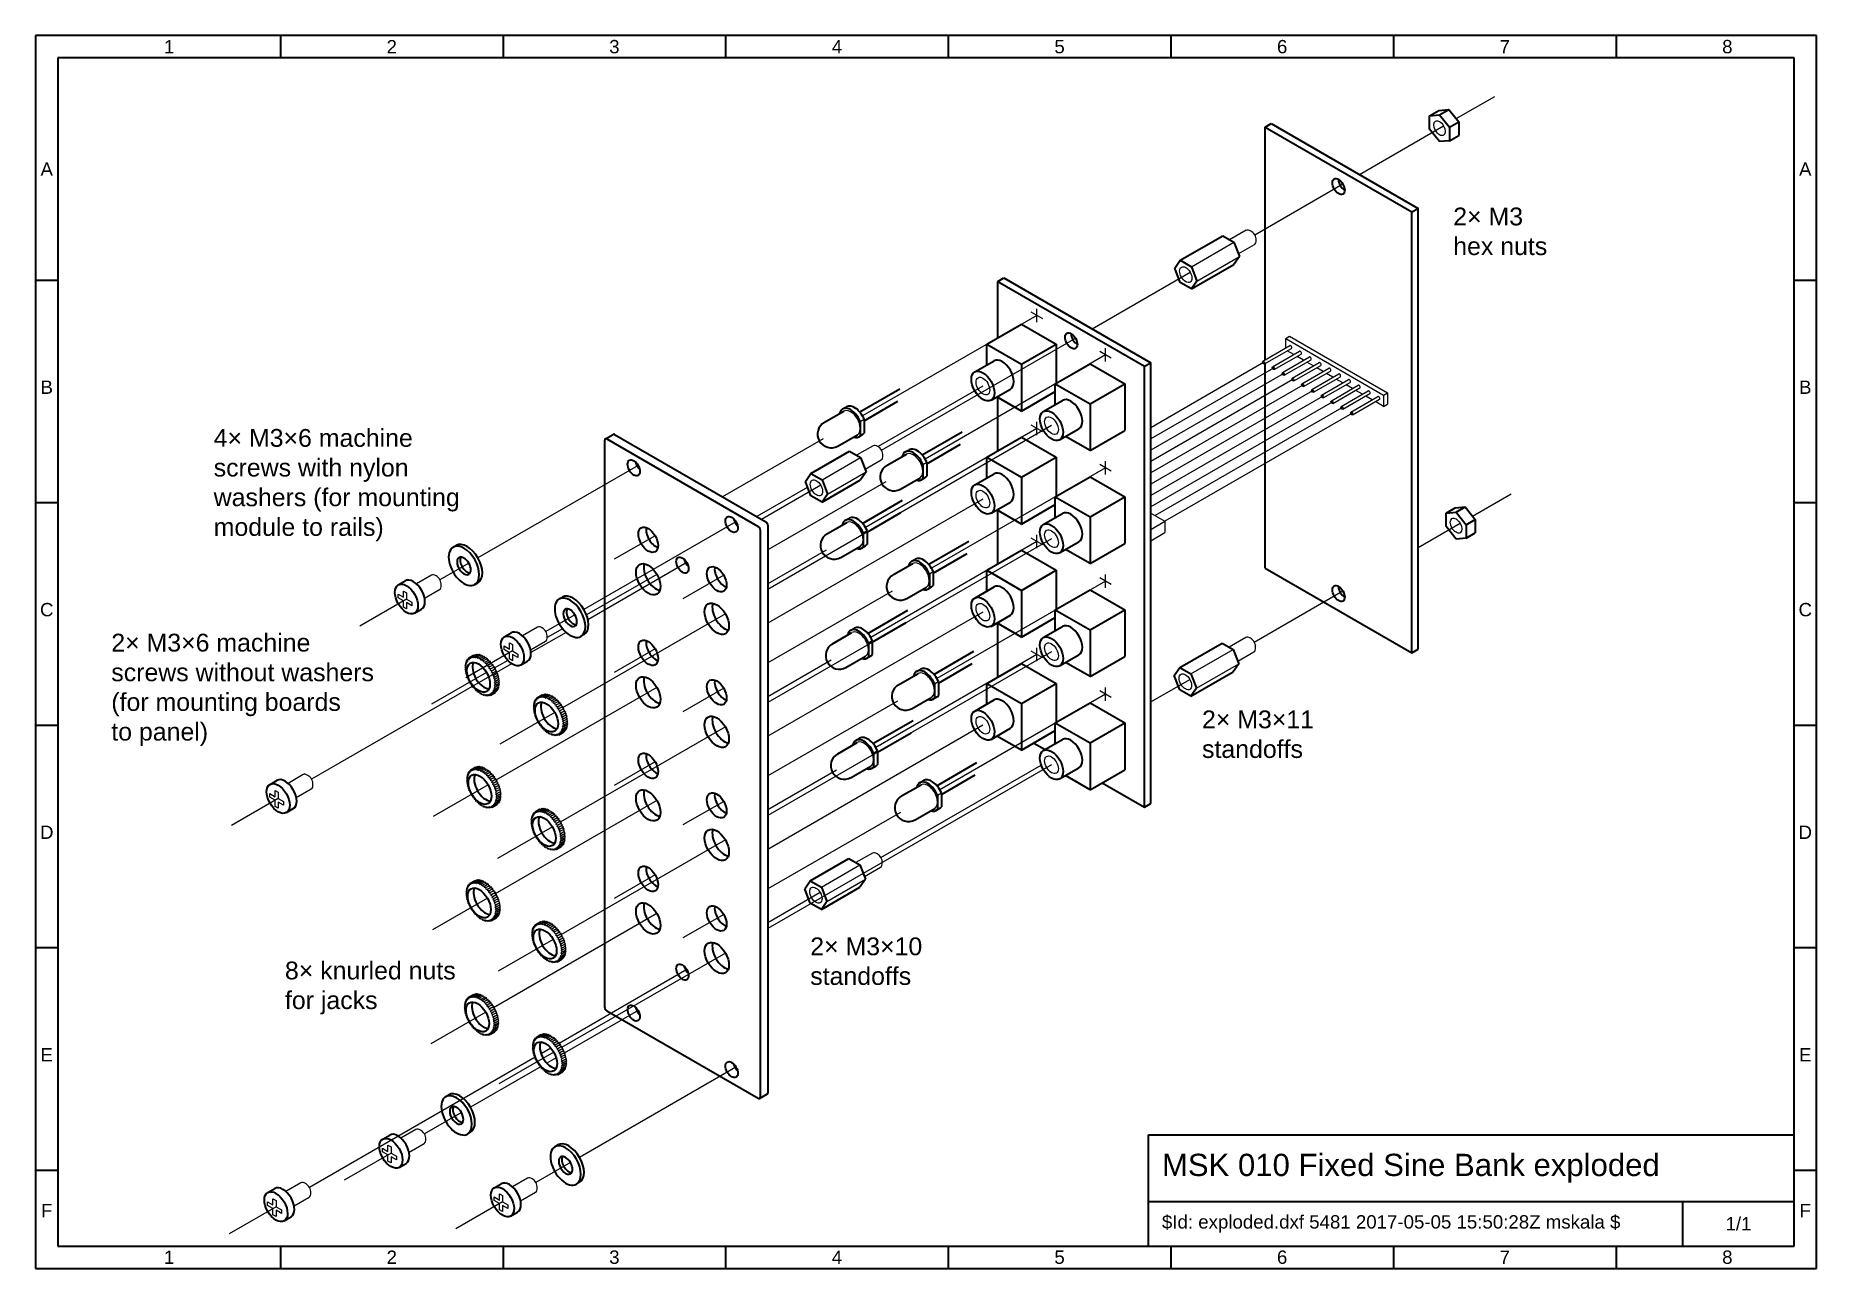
# Model space of a CAD drawing. Header units: millimetres. Extents: x 10 to 410, y 10 to 287.
import ezdxf

# ---------------------------------------------------------------- set-up
doc = ezdxf.new("R2010")
doc.units = ezdxf.units.MM
for name, color, linetype, lineweight, true_color in [('assembly lines', 14, 'Continuous', 25, 0x800000), ('detail lines', 7, 'Continuous', 25, 0x000000), ('frame', 5, 'Continuous', 35, 0x0000ff), ('holes', 7, 'Continuous', 35, 0x000000), ('notes', 94, 'Continuous', 25, 0x008000), ('outlines', 7, 'Continuous', 35, 0x000000)]:
    doc.layers.add(name, color=color, linetype=linetype, lineweight=lineweight, true_color=true_color)
doc.styles.add('textstyle0', font='')
doc.styles.add('textstyle1', font='')
doc.styles.add('textstyle10', font='')
doc.styles.add('textstyle11', font='')
doc.styles.add('textstyle12', font='')
doc.styles.add('textstyle13', font='')
doc.styles.add('textstyle14', font='')
doc.styles.add('textstyle15', font='')
doc.styles.add('textstyle16', font='')
doc.styles.add('textstyle17', font='')
doc.styles.add('textstyle18', font='')
doc.styles.add('textstyle19', font='')
doc.styles.add('textstyle2', font='')
doc.styles.add('textstyle20', font='')
doc.styles.add('textstyle21', font='')
doc.styles.add('textstyle22', font='')
doc.styles.add('textstyle23', font='')
doc.styles.add('textstyle24', font='')
doc.styles.add('textstyle25', font='')
doc.styles.add('textstyle26', font='')
doc.styles.add('textstyle27', font='')
doc.styles.add('textstyle28', font='')
doc.styles.add('textstyle29', font='')
doc.styles.add('textstyle3', font='')
doc.styles.add('textstyle30', font='')
doc.styles.add('textstyle31', font='')
doc.styles.add('textstyle32', font='')
doc.styles.add('textstyle33', font='')
doc.styles.add('textstyle34', font='')
doc.styles.add('textstyle35', font='')
doc.styles.add('textstyle36', font='')
doc.styles.add('textstyle4', font='')
doc.styles.add('textstyle5', font='')
doc.styles.add('textstyle6', font='')
doc.styles.add('textstyle7', font='')
doc.styles.add('textstyle8', font='')
doc.styles.add('textstyle9', font='')
doc.styles.get('textstyle0').set_extended_font_data('Nimbus Sans L')
doc.styles.get('textstyle1').set_extended_font_data('Nimbus Sans L')
doc.styles.get('textstyle10').set_extended_font_data('Nimbus Sans L')
doc.styles.get('textstyle11').set_extended_font_data('Nimbus Sans L')
doc.styles.get('textstyle12').set_extended_font_data('Nimbus Sans L')
doc.styles.get('textstyle13').set_extended_font_data('Nimbus Sans L')
doc.styles.get('textstyle14').set_extended_font_data('Nimbus Sans L')
doc.styles.get('textstyle15').set_extended_font_data('Nimbus Sans L')
doc.styles.get('textstyle16').set_extended_font_data('Nimbus Sans L')
doc.styles.get('textstyle17').set_extended_font_data('Nimbus Sans L')
doc.styles.get('textstyle18').set_extended_font_data('Nimbus Sans L')
doc.styles.get('textstyle19').set_extended_font_data('Nimbus Sans L')
doc.styles.get('textstyle2').set_extended_font_data('Nimbus Sans L')
doc.styles.get('textstyle20').set_extended_font_data('Nimbus Sans L')
doc.styles.get('textstyle21').set_extended_font_data('Nimbus Sans L')
doc.styles.get('textstyle22').set_extended_font_data('Nimbus Sans L')
doc.styles.get('textstyle23').set_extended_font_data('Nimbus Sans L')
doc.styles.get('textstyle24').set_extended_font_data('Nimbus Sans L')
doc.styles.get('textstyle25').set_extended_font_data('Nimbus Sans L')
doc.styles.get('textstyle26').set_extended_font_data('Nimbus Sans L')
doc.styles.get('textstyle27').set_extended_font_data('Nimbus Sans L')
doc.styles.get('textstyle28').set_extended_font_data('Nimbus Sans L')
doc.styles.get('textstyle29').set_extended_font_data('Nimbus Sans L')
doc.styles.get('textstyle3').set_extended_font_data('Nimbus Sans L')
doc.styles.get('textstyle30').set_extended_font_data('Nimbus Sans L')
doc.styles.get('textstyle31').set_extended_font_data('Nimbus Sans L')
doc.styles.get('textstyle32').set_extended_font_data('Nimbus Sans L')
doc.styles.get('textstyle33').set_extended_font_data('Nimbus Sans L')
doc.styles.get('textstyle34').set_extended_font_data('Nimbus Sans L')
doc.styles.get('textstyle35').set_extended_font_data('Nimbus Sans L')
doc.styles.get('textstyle36').set_extended_font_data('Nimbus Sans L')
doc.styles.get('textstyle4').set_extended_font_data('Nimbus Sans L')
doc.styles.get('textstyle5').set_extended_font_data('Nimbus Sans L')
doc.styles.get('textstyle6').set_extended_font_data('Nimbus Sans L')
doc.styles.get('textstyle7').set_extended_font_data('Nimbus Sans L')
doc.styles.get('textstyle8').set_extended_font_data('Nimbus Sans L')
doc.styles.get('textstyle9').set_extended_font_data('Nimbus Sans L')

msp = doc.modelspace()

# ---------------------------------------------------------------- texts
at = {"layer": 'frame'}
for s, insert, char_height, attachment_point, style in [('1', (40, 284.5), 3, 5, 'textstyle17'), ('2', (90, 284.5), 3, 5, 'textstyle15'), ('3', (140, 284.5), 3, 5, 'textstyle13'), ('4', (190, 284.5), 3, 5, 'textstyle11'), ('5', (240, 284.5), 3, 5, 'textstyle9'), ('6', (290, 284.5), 3, 5, 'textstyle7'), ('7', (340, 284.5), 3, 5, 'textstyle5'), ('8', (390, 284.5), 3, 5, 'textstyle3'), ('A', (12.5, 257), 3, 5, 'textstyle29'), ('A', (407.5, 257), 3, 5, 'textstyle30'), ('B', (12.5, 208), 3, 5, 'textstyle27'), ('B', (407.5, 208), 3, 5, 'textstyle28'), ('C', (12.5, 158), 3, 5, 'textstyle25'), ('C', (407.5, 158), 3, 5, 'textstyle26'), ('D', (12.5, 108), 3, 5, 'textstyle23'), ('D', (407.5, 108), 3, 5, 'textstyle24'), ('E', (12.5, 58), 3, 5, 'textstyle21'), ('E', (407.5, 58), 3, 5, 'textstyle22'), ('MSK 010 Fixed Sine Bank exploded', (263, 32.5), 5, 4, 'textstyle1'), ('F', (12.5, 23), 3, 5, 'textstyle19'), ('F', (407.5, 23), 3, 5, 'textstyle20'), ('$Id: exploded.dxf 5481 2017-05-05 15:50:28Z mskala $', (263, 20), 3, 4, 'textstyle2'), ('1/1', (392.5, 20), 3, 5, 'textstyle0'), ('1', (40, 12.5), 3, 5, 'textstyle18'), ('2', (90, 12.5), 3, 5, 'textstyle16'), ('3', (140, 12.5), 3, 5, 'textstyle14'), ('4', (190, 12.5), 3, 5, 'textstyle12'), ('5', (240, 12.5), 3, 5, 'textstyle10'), ('6', (290, 12.5), 3, 5, 'textstyle8'), ('7', (340, 12.5), 3, 5, 'textstyle6'), ('8', (390, 12.5), 3, 5, 'textstyle4')]:
    msp.add_mtext(s, dxfattribs=dict(at, insert=insert, char_height=char_height, attachment_point=attachment_point, style=style))
at = {"layer": 'notes', "char_height": 4, "attachment_point": 4}
for s, insert, style in [('2× M3\\Phex nuts', (328.43, 243), 'textstyle36'), ('4× M3×6 machine\\Pscrews with nylon\\Pwashers (for mounting\\Pmodule to rails)', (50, 186), 'textstyle32'), ('2× M3×6 machine\\Pscrews without washers\\P(for mounting boards\\Pto panel)', (27, 140), 'textstyle33'), ('2× M3×11\\Pstandoffs', (272, 130), 'textstyle34'), ('2× M3×10\\Pstandoffs', (184, 79), 'textstyle35'), ('8× knurled nuts\\Pfor jacks', (66, 73), 'textstyle31')]:
    msp.add_mtext(s, dxfattribs=dict(at, insert=insert, style=style))

# ---------------------------------------------------------------- linework, layer by layer
at = {"layer": 'assembly lines'}
for p, q in [((329.08, 268.34), (337.74, 273.34)), ((307.34, 255.8), (326.27, 266.72)), ((283.84, 242.22), (303.64, 253.66)), ((247.3, 221.13), (269.34, 233.85)), ((234.91, 224.14), (195.75, 201.53)), ((200.01, 193.83), (243.59, 218.99)), ((250.31, 215.25), (209.81, 191.86)), ((285.83, 213.53), (260.5, 198.9)), ((288.03, 212.26), (260.5, 196.36)), ((222.79, 208.25), (199.23, 194.64)), ((290.23, 210.99), (260.5, 193.82)), ((292.43, 209.72), (260.5, 191.28)), ((294.63, 208.45), (260.5, 188.74)), ((296.83, 207.18), (260.5, 186.2)), ((299.03, 205.91), (260.5, 183.66)), ((301.23, 204.64), (260.5, 181.12)), ((303.43, 203.37), (261.46, 179.14)), ((305.63, 202.1), (263.66, 177.87)), ((186.91, 196.42), (164.28, 183.36)), ((238.19, 199.36), (174.49, 162.58)), ((234.91, 198.74), (196.4, 176.5)), ((145.33, 190.44), (109.33, 169.66)), ((250.31, 189.85), (211.25, 167.3)), ((183.42, 185.52), (171.98, 178.92)), ((186.38, 185.96), (173.08, 178.28)), ((200.96, 186.76), (174.49, 171.47)), ((332.79, 179.04), (341.45, 184.04)), ((222.79, 182.85), (174.49, 154.96)), ((167.32, 177.74), (133.17, 158.02)), ((320.54, 171.97), (329.98, 177.42)), ((149.16, 174.63), (139.98, 169.33)), ((238.19, 173.96), (174.49, 137.18)), ((234.91, 173.34), (197.58, 151.78)), ((107.3, 168.48), (100.8, 164.73)), ((156.28, 168.58), (134.06, 155.75)), ((187.55, 171.39), (174.49, 163.85)), ((149.53, 165.95), (133.74, 156.83)), ((164.56, 165.74), (155.38, 160.44)), ((250.31, 164.45), (212.42, 142.57)), ((93.31, 160.4), (82.8, 154.33)), ((202.41, 162.19), (174.49, 146.07)), ((283.73, 150.72), (303.64, 162.21)), ((131.14, 156.84), (124.61, 153.07)), ((164.93, 157.06), (128.34, 135.94)), ((222.79, 157.45), (174.49, 129.56)), ((129.15, 152.91), (121.25, 148.36)), ((128.37, 153.73), (124.92, 151.74)), ((117.11, 148.75), (106.6, 142.68)), ((149.16, 149.23), (139.98, 143.93)), ((238.19, 148.56), (174.49, 111.78)), ((116.92, 145.85), (71.99, 119.92)), ((116.04, 146.62), (113.02, 144.87)), ((188.73, 146.68), (174.49, 138.45)), ((234.91, 147.94), (198.72, 127.04)), ((111.29, 143.88), (98.96, 136.75)), ((149.53, 140.55), (113.36, 119.67)), ((164.56, 140.34), (155.38, 135.04)), ((260.5, 137.31), (269.24, 142.35)), ((203.58, 137.47), (174.49, 120.67)), ((250.31, 139.05), (213.09, 117.56)), ((126.62, 134.94), (114.28, 127.82)), ((222.79, 132.05), (174.49, 104.16)), ((164.93, 131.66), (127.8, 110.23)), ((149.16, 123.83), (139.98, 118.53)), ((238.19, 123.16), (174.49, 86.38)), ((189.88, 121.94), (174.49, 113.05)), ((199.87, 102.3), (235.88, 123.1)), ((111.63, 118.67), (99.3, 111.55)), ((64.5, 115.59), (53.99, 109.52)), ((149.53, 115.15), (113.23, 94.19)), ((164.56, 114.94), (155.38, 109.64)), ((204.25, 112.45), (174.49, 95.27)), ((126.08, 109.23), (113.74, 102.11)), ((164.93, 106.26), (127.98, 84.93)), ((149.16, 98.43), (139.98, 93.13)), ((111.5, 93.19), (99.16, 86.07)), ((186.24, 94.43), (174.49, 87.65)), ((149.53, 89.75), (112.85, 68.57)), ((164.56, 89.54), (155.38, 84.24)), ((126.26, 83.93), (113.92, 76.81)), ((164.93, 80.86), (128.11, 59.6)), ((156.28, 77.14), (127.58, 60.57)), ((111.12, 67.58), (98.79, 60.45)), ((145.33, 67.93), (128.69, 58.33)), ((122.24, 57.48), (71.5, 28.19)), ((126.38, 58.6), (114.04, 51.48)), ((125.74, 59.51), (123.54, 58.23)), ((126.94, 57.32), (124.84, 56.1)), ((123.54, 55.35), (107.68, 46.2)), ((167.32, 55.23), (132.18, 34.94)), ((105.65, 45.02), (97.33, 40.22)), ((89.83, 35.89), (79.32, 29.82)), ((130.14, 33.77), (122.37, 29.28)), ((114.88, 24.95), (104.37, 18.88)), ((64.01, 23.86), (53.5, 17.79))]:
    msp.add_line(p, q, dxfattribs=at)
at = {"layer": 'detail lines'}
for p, q in [((269.61, 235.07), (279.14, 240.57)), ((281.93, 243.25), (278.21, 241.1)), ((280.14, 237.97), (283.77, 240.06)), ((270.86, 231.85), (280.39, 237.35)), ((236.21, 223.39), (233.61, 224.89)), ((234.91, 222.64), (234.91, 225.64)), ((250.31, 213.75), (250.31, 216.75)), ((285.65, 213.85), (291.71, 217.35)), ((286.02, 213.22), (292.08, 216.71)), ((287.85, 212.58), (293.91, 216.08)), ((290.79, 218.93), (291.66, 219.43)), ((290.79, 218.93), (312.79, 206.23)), ((290.79, 216.82), (290.79, 218.93)), ((292.62, 215.34), (291.16, 216.18)), ((291.66, 219.43), (313.66, 206.73)), ((251.61, 214.5), (249.01, 216)), ((288.22, 211.95), (294.28, 215.44)), ((290.05, 211.31), (296.11, 214.81)), ((290.42, 210.68), (296.48, 214.17)), ((292.25, 210.04), (298.31, 213.54)), ((292.62, 209.41), (298.68, 212.9)), ((294.82, 214.07), (293.36, 214.91)), ((294.45, 208.77), (300.51, 212.27)), ((297.02, 212.8), (295.56, 213.64)), ((299.22, 211.53), (297.76, 212.37)), ((294.82, 208.14), (300.87, 211.63)), ((296.65, 207.5), (302.71, 211)), ((297.02, 206.87), (303.07, 210.36)), ((298.85, 206.23), (304.91, 209.73)), ((299.22, 205.6), (305.27, 209.09)), ((301.42, 210.26), (299.96, 211.1)), ((301.05, 204.96), (307.11, 208.46)), ((303.62, 208.99), (302.16, 209.83)), ((305.82, 207.72), (304.36, 208.56)), ((301.42, 204.33), (307.47, 207.82)), ((303.25, 203.69), (309.31, 207.19)), ((303.62, 203.06), (309.67, 206.55)), ((305.45, 202.42), (311.51, 205.92)), ((305.82, 201.79), (311.87, 205.28)), ((308.02, 206.45), (306.56, 207.29)), ((310.22, 205.18), (308.76, 206.02)), ((312.79, 203.69), (310.96, 204.75)), ((312.79, 206.23), (313.66, 206.73)), ((312.79, 206.23), (312.79, 203.69)), ((312.79, 203.69), (313.66, 204.19)), ((313.66, 206.73), (313.66, 204.19)), ((195.24, 200.3), (196.11, 200.8)), ((234.91, 197.24), (234.91, 200.24)), ((195.24, 197.17), (196.11, 197.67)), ((236.21, 197.99), (233.61, 199.49)), ((186.65, 187.17), (195.31, 192.17)), ((198.11, 194.85), (194.39, 192.7)), ((187.9, 183.95), (196.56, 188.95)), ((196.32, 189.58), (199.95, 191.67)), ((209.3, 190.64), (210.17, 191.14)), ((209.3, 187.5), (210.17, 188)), ((251.61, 189.1), (249.01, 190.6)), ((250.31, 188.35), (250.31, 191.35)), ((260.5, 179.69), (263.66, 177.87)), ((260.5, 176.04), (263.66, 177.87)), ((263.66, 177.87), (263.66, 175.33)), ((195.89, 175.27), (196.76, 175.77)), ((195.89, 172.14), (196.76, 172.64)), ((236.21, 172.59), (233.61, 174.09)), ((234.91, 171.84), (234.91, 174.84)), ((260.5, 173.5), (263.66, 175.33)), ((98.9, 165.75), (95.53, 163.8)), ((210.75, 166.07), (211.61, 166.57)), ((251.61, 163.7), (249.01, 165.2)), ((250.31, 162.95), (250.31, 165.95)), ((91.4, 160.7), (91.4, 161.5)), ((91.4, 161.5), (92.61, 160.8)), ((92.61, 160), (91.4, 160.7)), ((92.61, 162.2), (93.31, 161.8)), ((92.61, 160.8), (92.61, 162.2)), ((92.61, 158.6), (92.61, 160)), ((93.31, 161.8), (93.31, 160.4)), ((93.31, 160.4), (94.52, 159.7)), ((97.36, 160.62), (100.73, 162.57)), ((210.75, 162.94), (211.61, 163.44)), ((93.31, 158.2), (92.61, 158.6)), ((94.52, 158.9), (93.31, 159.6)), ((93.31, 159.6), (93.31, 158.2)), ((94.52, 159.7), (94.52, 158.9)), ((122.71, 154.1), (119.33, 152.15)), ((108.16, 147.53), (109.02, 148.03)), ((108.48, 147.53), (109.35, 148.03)), ((109.13, 147.91), (109.02, 148.03)), ((109.47, 147.86), (109.35, 148.03)), ((115.21, 149.05), (115.21, 149.85)), ((115.21, 149.85), (116.42, 149.15)), ((116.42, 148.35), (115.21, 149.05)), ((116.42, 150.55), (117.11, 150.15)), ((116.42, 149.15), (116.42, 150.55)), ((116.42, 146.95), (116.42, 148.35)), ((117.11, 150.15), (117.11, 148.75)), ((117.11, 148.75), (118.33, 148.05)), ((118.33, 148.05), (118.33, 147.25)), ((121.17, 148.97), (124.54, 150.91)), ((197.07, 150.55), (197.94, 151.05)), ((236.21, 147.19), (233.61, 148.69)), ((234.91, 146.44), (234.91, 149.44)), ((269.5, 143.56), (279.03, 149.06)), ((281.83, 151.74), (278.11, 149.6)), ((280.04, 146.47), (283.66, 148.56)), ((106.69, 145.11), (106.42, 145.07)), ((106.42, 145.07), (106.69, 144.72)), ((106.44, 145.47), (106.69, 145.11)), ((106.72, 145.47), (106.44, 145.47)), ((106.69, 144.72), (106.44, 144.64)), ((106.44, 144.64), (106.72, 144.31)), ((106.5, 145.85), (106.72, 145.47)), ((106.79, 145.81), (106.5, 145.85)), ((106.72, 144.31), (106.5, 144.19)), ((106.5, 144.19), (106.79, 143.89)), ((106.59, 146.2), (106.79, 145.81)), ((106.9, 146.12), (106.59, 146.2)), ((106.72, 146.52), (106.9, 146.12)), ((107.03, 146.39), (106.72, 146.52)), ((106.89, 146.8), (107.03, 146.39)), ((107.2, 146.63), (106.89, 146.8)), ((107.09, 147.03), (107.2, 146.63)), ((107.4, 146.83), (107.09, 147.03)), ((107.31, 147.23), (108.44, 147.88)), ((107.31, 147.23), (107.4, 146.83)), ((107.62, 146.99), (107.31, 147.23)), ((107.57, 147.38), (107.62, 146.99)), ((107.87, 147.1), (107.57, 147.38)), ((107.85, 147.48), (107.87, 147.1)), ((108.14, 147.18), (107.85, 147.48)), ((108.26, 147.33), (107.95, 147.53)), ((108.16, 147.53), (108.14, 147.18)), ((108.43, 147.2), (108.16, 147.53)), ((108.18, 147.73), (108.26, 147.33)), ((108.49, 147.49), (108.18, 147.73)), ((108.48, 147.53), (108.43, 147.2)), ((108.44, 147.88), (108.49, 147.49)), ((108.74, 147.6), (108.44, 147.88)), ((108.74, 147.18), (108.48, 147.53)), ((108.82, 147.49), (108.74, 147.18)), ((108.82, 147.49), (109.68, 147.99)), ((109.06, 147.12), (108.82, 147.49)), ((109.17, 147.39), (109.06, 147.12)), ((109.17, 147.39), (110.03, 147.89)), ((109.39, 147.01), (109.17, 147.39)), ((109.53, 147.25), (109.39, 147.01)), ((109.53, 147.25), (110.39, 147.75)), ((109.72, 146.86), (109.53, 147.25)), ((109.82, 147.77), (109.68, 147.99)), ((109.89, 147.07), (109.72, 146.86)), ((109.89, 147.07), (110.75, 147.57)), ((110.06, 146.66), (109.89, 147.07)), ((110.25, 147.51), (110.03, 147.89)), ((110.25, 146.83), (110.06, 146.66)), ((110.25, 146.83), (111.12, 147.33)), ((110.39, 146.43), (110.25, 146.83)), ((110.54, 147.44), (110.39, 147.75)), ((110.61, 146.56), (110.39, 146.43)), ((110.61, 146.56), (111.48, 147.06)), ((110.72, 146.16), (110.61, 146.56)), ((110.96, 146.25), (110.72, 146.16)), ((110.9, 147.21), (110.75, 147.57)), ((110.96, 146.25), (111.83, 146.75)), ((111.04, 145.86), (110.96, 146.25)), ((111.3, 145.91), (111.04, 145.86)), ((111.26, 146.93), (111.12, 147.33)), ((111.48, 147.06), (111.26, 146.93)), ((111.3, 145.91), (112.16, 146.41)), ((111.34, 145.52), (111.3, 145.91)), ((111.62, 145.53), (111.34, 145.52)), ((111.58, 146.66), (111.48, 147.06)), ((111.83, 146.75), (111.58, 146.66)), ((111.62, 145.53), (112.49, 146.03)), ((111.63, 145.16), (111.62, 145.53)), ((111.92, 145.13), (111.63, 145.16)), ((111.9, 146.36), (111.83, 146.75)), ((112.16, 146.41), (111.9, 146.36)), ((111.91, 144.78), (111.92, 145.13)), ((112.21, 144.7), (111.91, 144.78)), ((111.92, 145.13), (112.79, 145.63)), ((112.15, 144.37), (112.21, 144.7)), ((112.46, 144.26), (112.15, 144.37)), ((112.21, 146.02), (112.16, 146.41)), ((112.49, 146.03), (112.21, 146.02)), ((112.21, 144.7), (113.07, 145.2)), ((112.38, 143.96), (112.46, 144.26)), ((112.46, 144.26), (113.33, 144.76)), ((112.5, 145.66), (112.49, 146.03)), ((112.79, 145.63), (112.5, 145.66)), ((112.69, 143.8), (113.56, 144.3)), ((112.77, 145.28), (112.79, 145.63)), ((113.07, 145.2), (112.77, 145.28)), ((113.02, 144.87), (113.07, 145.2)), ((113.33, 144.76), (113.02, 144.87)), ((113.25, 144.46), (113.33, 144.76)), ((113.56, 144.3), (113.25, 144.46)), ((113.44, 144.03), (113.56, 144.3)), ((113.75, 143.83), (113.44, 144.03)), ((117.11, 146.55), (116.42, 146.95)), ((118.33, 147.25), (117.11, 147.95)), ((117.11, 147.95), (117.11, 146.55)), ((197.07, 147.42), (197.94, 147.92)), ((270.75, 140.34), (280.28, 145.84)), ((106.79, 143.89), (106.59, 143.73)), ((106.59, 143.73), (106.9, 143.47)), ((106.9, 143.47), (106.72, 143.27)), ((106.72, 143.27), (107.03, 143.03)), ((107.03, 143.03), (106.89, 142.8)), ((106.89, 142.8), (107.2, 142.6)), ((107.2, 142.6), (107.09, 142.33)), ((107.09, 142.33), (107.4, 142.17)), ((107.4, 142.17), (107.31, 141.87)), ((107.31, 141.87), (107.62, 141.76)), ((107.62, 141.76), (107.57, 141.43)), ((107.57, 141.43), (107.87, 141.35)), ((107.87, 141.35), (107.85, 141)), ((107.85, 141), (108.14, 140.97)), ((108.14, 140.97), (108.16, 140.6)), ((108.16, 140.6), (108.43, 140.61)), ((108.43, 140.61), (108.48, 140.22)), ((108.48, 140.22), (108.74, 140.27)), ((108.74, 140.27), (108.82, 139.88)), ((112.69, 143.8), (112.38, 143.96)), ((112.58, 143.53), (112.69, 143.8)), ((112.89, 143.33), (112.58, 143.53)), ((112.74, 143.1), (112.89, 143.33)), ((113.05, 142.86), (112.74, 143.1)), ((112.88, 142.66), (113.05, 142.86)), ((113.18, 142.4), (112.88, 142.66)), ((113.05, 139.61), (112.88, 140.01)), ((112.88, 140.01), (113.18, 139.93)), ((112.89, 143.33), (113.75, 143.83)), ((112.98, 142.24), (113.18, 142.4)), ((113.28, 141.94), (112.98, 142.24)), ((113.18, 139.93), (112.98, 140.32)), ((113.05, 142.86), (113.92, 143.37)), ((113.05, 141.82), (113.28, 141.94)), ((113.33, 141.49), (113.05, 141.82)), ((113.28, 140.28), (113.05, 140.66)), ((113.05, 139.61), (113.92, 140.11)), ((113.35, 141.07), (113.09, 141.41)), ((113.33, 140.66), (113.09, 141.02)), ((113.18, 142.4), (114.05, 142.9)), ((114.05, 140.43), (113.18, 139.93)), ((113.28, 141.94), (114.14, 142.44)), ((113.28, 140.28), (114.14, 140.78)), ((113.33, 141.49), (114.2, 141.99)), ((114.2, 141.16), (113.33, 140.66)), ((113.35, 141.07), (114.22, 141.57)), ((113.61, 143.6), (113.75, 143.83)), ((113.92, 143.37), (113.61, 143.6)), ((113.75, 139.83), (113.61, 140.24)), ((113.61, 140.24), (113.92, 140.11)), ((113.75, 143.16), (113.92, 143.37)), ((114.05, 142.9), (113.75, 143.16)), ((113.92, 140.11), (113.75, 140.51)), ((113.75, 140.51), (114.05, 140.43)), ((113.85, 142.74), (114.05, 142.9)), ((114.14, 142.44), (113.85, 142.74)), ((113.92, 142.32), (114.14, 142.44)), ((114.2, 141.99), (113.92, 142.32)), ((114.05, 140.43), (113.93, 140.66)), ((114.22, 141.57), (113.99, 141.87)), ((114.14, 140.78), (113.99, 141.04)), ((114.2, 141.16), (114.01, 141.44)), ((211.92, 141.35), (212.78, 141.85)), ((250.31, 137.55), (250.31, 140.55)), ((108.82, 139.88), (109.06, 139.97)), ((109.06, 139.97), (109.17, 139.57)), ((109.17, 139.57), (109.39, 139.7)), ((109.39, 139.7), (109.53, 139.3)), ((109.53, 139.3), (109.72, 139.47)), ((109.72, 139.47), (109.89, 139.07)), ((109.89, 139.07), (110.06, 139.27)), ((110.06, 139.27), (110.25, 138.88)), ((110.25, 138.88), (110.39, 139.12)), ((110.39, 139.12), (110.61, 138.74)), ((110.61, 138.74), (110.72, 139.01)), ((110.72, 139.01), (110.96, 138.64)), ((110.96, 138.64), (111.04, 138.95)), ((111.04, 138.95), (111.3, 138.6)), ((111.3, 138.6), (111.34, 138.93)), ((111.34, 138.93), (111.62, 138.6)), ((111.62, 138.6), (111.63, 138.95)), ((111.63, 138.95), (111.92, 138.65)), ((111.92, 138.65), (111.91, 139.03)), ((111.91, 139.03), (112.21, 138.75)), ((112.21, 138.75), (112.15, 139.14)), ((112.15, 139.14), (112.46, 138.9)), ((112.21, 138.75), (113.33, 139.4)), ((112.46, 138.9), (112.38, 139.3)), ((112.38, 139.3), (112.69, 139.1)), ((112.69, 139.1), (112.58, 139.5)), ((112.58, 139.5), (112.89, 139.33)), ((112.89, 139.33), (112.74, 139.74)), ((112.74, 139.74), (113.05, 139.61)), ((112.79, 139.15), (112.77, 139.53)), ((112.77, 139.53), (113.07, 139.25)), ((113.07, 139.25), (113.02, 139.64)), ((113.02, 139.64), (113.33, 139.4)), ((113.33, 139.4), (113.25, 139.8)), ((113.25, 139.8), (113.56, 139.6)), ((113.56, 139.6), (113.44, 140)), ((113.44, 140), (113.75, 139.83)), ((122.01, 136.17), (121.75, 136.13)), ((121.75, 136.13), (122.01, 135.79)), ((121.77, 136.54), (122.01, 136.17)), ((122.05, 136.54), (121.77, 136.54)), ((121.82, 136.92), (122.05, 136.54)), ((122.12, 136.88), (121.82, 136.92)), ((121.92, 137.27), (122.12, 136.88)), ((122.22, 137.18), (121.92, 137.27)), ((122.05, 137.59), (122.22, 137.18)), ((122.36, 137.46), (122.05, 137.59)), ((122.21, 137.86), (122.36, 137.46)), ((122.52, 137.7), (122.21, 137.86)), ((122.41, 138.1), (122.52, 137.7)), ((122.72, 137.9), (122.41, 138.1)), ((122.64, 138.29), (123.76, 138.94)), ((122.64, 138.29), (122.72, 137.9)), ((122.95, 138.06), (122.64, 138.29)), ((122.89, 138.44), (122.95, 138.06)), ((123.2, 138.17), (122.89, 138.44)), ((123.18, 138.54), (123.2, 138.17)), ((123.47, 138.24), (123.18, 138.54)), ((123.59, 138.4), (123.28, 138.6)), ((123.48, 138.6), (123.47, 138.24)), ((123.48, 138.6), (124.35, 139.1)), ((123.76, 138.27), (123.48, 138.6)), ((123.5, 138.79), (123.59, 138.4)), ((123.81, 138.56), (123.5, 138.79)), ((123.76, 138.94), (123.81, 138.56)), ((124.06, 138.67), (123.76, 138.94)), ((123.8, 138.6), (123.76, 138.27)), ((123.8, 138.6), (124.67, 139.1)), ((124.06, 138.25), (123.8, 138.6)), ((124.14, 138.55), (124.06, 138.25)), ((124.14, 138.55), (125.01, 139.05)), ((124.38, 138.18), (124.14, 138.55)), ((124.45, 138.97), (124.35, 139.1)), ((124.49, 138.46), (124.38, 138.18)), ((124.49, 138.46), (125.36, 138.96)), ((124.71, 138.08), (124.49, 138.46)), ((124.79, 138.93), (124.67, 139.1)), ((124.85, 138.32), (124.71, 138.08)), ((124.85, 138.32), (125.72, 138.82)), ((125.04, 137.92), (124.85, 138.32)), ((125.15, 138.84), (125.01, 139.05)), ((125.21, 138.13), (125.04, 137.92)), ((125.21, 138.13), (126.08, 138.63)), ((125.38, 137.73), (125.21, 138.13)), ((125.58, 138.58), (125.36, 138.96)), ((125.57, 137.9), (125.38, 137.73)), ((125.57, 137.9), (126.44, 138.4)), ((125.71, 137.5), (125.57, 137.9)), ((125.93, 137.63), (125.71, 137.5)), ((125.87, 138.51), (125.72, 138.82)), ((125.93, 137.63), (126.8, 138.13)), ((126.04, 137.23), (125.93, 137.63)), ((126.28, 137.32), (126.04, 137.23)), ((126.23, 138.28), (126.08, 138.63)), ((126.28, 137.32), (127.15, 137.82)), ((126.36, 136.92), (126.28, 137.32)), ((126.62, 136.97), (126.36, 136.92)), ((126.58, 138), (126.44, 138.4)), ((126.8, 138.13), (126.58, 138)), ((126.62, 136.97), (127.49, 137.47)), ((126.67, 136.59), (126.62, 136.97)), ((126.94, 136.6), (126.67, 136.59)), ((126.91, 137.73), (126.8, 138.13)), ((127.15, 137.82), (126.91, 137.73)), ((126.94, 136.6), (127.81, 137.1)), ((126.96, 136.23), (126.94, 136.6)), ((127.25, 136.19), (126.96, 136.23)), ((127.23, 137.42), (127.15, 137.82)), ((127.49, 137.47), (127.23, 137.42)), ((127.23, 135.84), (127.25, 136.19)), ((127.25, 136.19), (128.11, 136.69)), ((127.53, 137.09), (127.49, 137.47)), ((127.81, 137.1), (127.53, 137.09)), ((127.53, 135.77), (128.4, 136.27)), ((127.82, 136.73), (127.81, 137.1)), ((128.11, 136.69), (127.82, 136.73)), ((128.09, 136.34), (128.11, 136.69)), ((128.4, 136.27), (128.09, 136.34)), ((128.34, 135.94), (128.4, 136.27)), ((211.92, 138.21), (212.78, 138.71)), ((251.61, 138.3), (249.01, 139.8)), ((122.01, 135.79), (121.77, 135.7)), ((121.77, 135.7), (122.05, 135.38)), ((122.05, 135.38), (121.82, 135.26)), ((121.82, 135.26), (122.12, 134.96)), ((122.12, 134.96), (121.92, 134.8)), ((121.92, 134.8), (122.22, 134.53)), ((122.22, 134.53), (122.05, 134.33)), ((122.05, 134.33), (122.36, 134.1)), ((122.36, 134.1), (122.21, 133.86)), ((122.21, 133.86), (122.52, 133.67)), ((122.52, 133.67), (122.41, 133.4)), ((122.41, 133.4), (122.72, 133.24)), ((122.72, 133.24), (122.64, 132.94)), ((122.64, 132.94), (122.95, 132.82)), ((122.95, 132.82), (122.89, 132.5)), ((122.89, 132.5), (123.2, 132.42)), ((123.2, 132.42), (123.18, 132.07)), ((123.18, 132.07), (123.47, 132.04)), ((123.47, 132.04), (123.48, 131.67)), ((127.53, 135.77), (127.23, 135.84)), ((127.48, 135.44), (127.53, 135.77)), ((127.79, 135.32), (127.48, 135.44)), ((127.7, 135.02), (127.79, 135.32)), ((128.01, 134.86), (127.7, 135.02)), ((127.79, 135.32), (128.65, 135.82)), ((127.9, 134.59), (128.01, 134.86)), ((128.21, 134.4), (127.9, 134.59)), ((128.01, 134.86), (128.88, 135.36)), ((128.07, 134.16), (128.21, 134.4)), ((128.38, 133.93), (128.07, 134.16)), ((128.2, 133.73), (128.38, 133.93)), ((128.51, 133.47), (128.2, 133.73)), ((128.21, 134.4), (129.08, 134.9)), ((128.31, 133.3), (128.51, 133.47)), ((128.6, 133.01), (128.31, 133.3)), ((128.65, 135.82), (128.34, 135.94)), ((128.38, 133.93), (129.24, 134.43)), ((128.38, 132.88), (128.6, 133.01)), ((128.66, 132.56), (128.38, 132.88)), ((128.68, 132.13), (128.41, 132.48)), ((128.66, 131.72), (128.41, 132.09)), ((128.51, 133.47), (129.37, 133.97)), ((128.57, 135.52), (128.65, 135.82)), ((128.88, 135.36), (128.57, 135.52)), ((128.6, 133.01), (129.47, 133.51)), ((128.66, 132.56), (129.52, 133.06)), ((129.52, 132.22), (128.66, 131.72)), ((128.68, 132.13), (129.54, 132.63)), ((128.77, 135.1), (128.88, 135.36)), ((129.08, 134.9), (128.77, 135.1)), ((128.93, 134.66), (129.08, 134.9)), ((129.24, 134.43), (128.93, 134.66)), ((129.07, 134.23), (129.24, 134.43)), ((129.37, 133.97), (129.07, 134.23)), ((129.17, 133.8), (129.37, 133.97)), ((129.47, 133.51), (129.17, 133.8)), ((129.24, 133.38), (129.47, 133.51)), ((129.52, 133.06), (129.24, 133.38)), ((129.54, 132.63), (129.31, 132.94)), ((129.47, 131.84), (129.31, 132.1)), ((129.52, 132.22), (129.33, 132.51)), ((123.48, 131.67), (123.76, 131.67)), ((123.76, 131.67), (123.8, 131.29)), ((123.8, 131.29), (124.06, 131.34)), ((124.06, 131.34), (124.14, 130.95)), ((124.14, 130.95), (124.38, 131.04)), ((124.38, 131.04), (124.49, 130.63)), ((124.49, 130.63), (124.71, 130.77)), ((124.71, 130.77), (124.85, 130.36)), ((124.85, 130.36), (125.04, 130.53)), ((125.04, 130.53), (125.21, 130.13)), ((125.21, 130.13), (125.38, 130.34)), ((125.38, 130.34), (125.57, 129.94)), ((125.57, 129.94), (125.71, 130.19)), ((125.71, 130.19), (125.93, 129.8)), ((125.93, 129.8), (126.04, 130.08)), ((126.04, 130.08), (126.28, 129.71)), ((126.28, 129.71), (126.36, 130.01)), ((126.36, 130.01), (126.62, 129.66)), ((126.62, 129.66), (126.67, 129.99)), ((126.67, 129.99), (126.94, 129.67)), ((126.94, 129.67), (126.96, 130.02)), ((126.96, 130.02), (127.25, 129.72)), ((127.25, 129.72), (127.23, 130.09)), ((127.23, 130.09), (127.53, 129.82)), ((127.53, 129.82), (127.48, 130.21)), ((127.48, 130.21), (127.79, 129.97)), ((127.53, 129.82), (128.65, 130.47)), ((127.79, 129.97), (127.7, 130.37)), ((127.7, 130.37), (128.01, 130.16)), ((128.01, 130.16), (127.9, 130.56)), ((127.9, 130.56), (128.21, 130.4)), ((128.21, 130.4), (128.07, 130.8)), ((128.07, 130.8), (128.38, 130.68)), ((128.11, 130.22), (128.09, 130.59)), ((128.09, 130.59), (128.4, 130.32)), ((128.38, 130.68), (128.2, 131.08)), ((128.2, 131.08), (128.51, 130.99)), ((128.51, 130.99), (128.31, 131.39)), ((128.4, 130.32), (128.34, 130.71)), ((128.34, 130.71), (128.65, 130.47)), ((128.6, 131.34), (128.38, 131.73)), ((128.38, 130.68), (129.24, 131.18)), ((129.37, 131.49), (128.51, 130.99)), ((128.65, 130.47), (128.57, 130.87)), ((128.57, 130.87), (128.88, 130.66)), ((128.6, 131.34), (129.47, 131.84)), ((128.88, 130.66), (128.77, 131.06)), ((128.77, 131.06), (129.08, 130.9)), ((129.08, 130.9), (128.93, 131.3)), ((128.93, 131.3), (129.24, 131.18)), ((129.24, 131.18), (129.07, 131.58)), ((129.07, 131.58), (129.37, 131.49)), ((129.37, 131.49), (129.26, 131.72)), ((198.22, 125.81), (199.08, 126.31)), ((70.09, 120.94), (66.72, 118.99)), ((106.78, 120.27), (107.03, 119.9)), ((107.06, 120.27), (106.78, 120.27)), ((106.84, 120.65), (107.06, 120.27)), ((107.13, 120.61), (106.84, 120.65)), ((106.94, 121), (107.13, 120.61)), ((107.24, 120.91), (106.94, 121)), ((107.07, 121.32), (107.24, 120.91)), ((107.37, 121.19), (107.07, 121.32)), ((107.23, 121.59), (107.37, 121.19)), ((107.54, 121.43), (107.23, 121.59)), ((107.43, 121.83), (107.54, 121.43)), ((107.74, 121.63), (107.43, 121.83)), ((107.66, 122.02), (108.78, 122.67)), ((107.66, 122.02), (107.74, 121.63)), ((107.96, 121.79), (107.66, 122.02)), ((107.91, 122.17), (107.96, 121.79)), ((108.21, 121.9), (107.91, 122.17)), ((108.19, 122.27), (108.21, 121.9)), ((108.48, 121.97), (108.19, 122.27)), ((108.61, 122.13), (108.29, 122.33)), ((108.5, 122.33), (108.48, 121.97)), ((108.5, 122.33), (109.36, 122.83)), ((108.78, 122), (108.5, 122.33)), ((108.52, 122.52), (108.61, 122.13)), ((108.83, 122.29), (108.52, 122.52)), ((108.78, 122.67), (108.83, 122.29)), ((109.08, 122.4), (108.78, 122.67)), ((108.82, 122.33), (108.78, 122)), ((108.82, 122.33), (109.69, 122.83)), ((109.08, 121.98), (108.82, 122.33)), ((109.16, 122.28), (109.08, 121.98)), ((109.16, 122.28), (110.03, 122.78)), ((109.4, 121.91), (109.16, 122.28)), ((109.47, 122.7), (109.36, 122.83)), ((109.51, 122.19), (109.4, 121.91)), ((109.51, 122.19), (110.38, 122.69)), ((109.73, 121.81), (109.51, 122.19)), ((109.81, 122.66), (109.69, 122.83)), ((109.87, 122.05), (109.73, 121.81)), ((109.87, 122.05), (110.73, 122.55)), ((110.06, 121.65), (109.87, 122.05)), ((110.17, 122.57), (110.03, 122.78)), ((110.23, 121.86), (110.06, 121.65)), ((110.23, 121.86), (111.1, 122.36)), ((110.4, 121.46), (110.23, 121.86)), ((110.59, 122.31), (110.38, 122.69)), ((110.59, 121.63), (110.4, 121.46)), ((110.59, 121.63), (111.46, 122.13)), ((110.73, 121.23), (110.59, 121.63)), ((110.89, 122.24), (110.73, 122.55)), ((110.95, 121.36), (110.73, 121.23)), ((110.95, 121.36), (111.82, 121.86)), ((111.06, 120.96), (110.95, 121.36)), ((111.3, 121.05), (111.06, 120.96)), ((111.24, 122.01), (111.1, 122.36)), ((111.3, 121.05), (112.17, 121.55)), ((111.38, 120.65), (111.3, 121.05)), ((111.64, 120.7), (111.38, 120.65)), ((111.6, 121.73), (111.46, 122.13)), ((111.82, 121.86), (111.6, 121.73)), ((111.64, 120.7), (112.5, 121.2)), ((111.68, 120.32), (111.64, 120.7)), ((111.96, 120.33), (111.68, 120.32)), ((111.93, 121.46), (111.82, 121.86)), ((112.17, 121.55), (111.93, 121.46)), ((111.96, 120.33), (112.83, 120.83)), ((111.98, 119.96), (111.96, 120.33)), ((112.24, 121.15), (112.17, 121.55)), ((112.5, 121.2), (112.24, 121.15)), ((112.27, 119.92), (113.13, 120.42)), ((112.55, 120.82), (112.5, 121.2)), ((112.83, 120.83), (112.55, 120.82)), ((112.84, 120.46), (112.83, 120.83)), ((113.13, 120.42), (112.84, 120.46)), ((113.11, 120.07), (113.13, 120.42)), ((113.41, 120), (113.11, 120.07)), ((198.22, 122.68), (199.08, 123.18)), ((62.59, 115.89), (62.59, 116.69)), ((62.59, 116.69), (63.8, 115.99)), ((63.8, 117.39), (64.5, 116.99)), ((63.8, 115.99), (63.8, 117.39)), ((64.5, 116.99), (64.5, 115.59)), ((68.55, 115.81), (71.93, 117.76)), ((107.03, 119.9), (106.77, 119.86)), ((106.77, 119.86), (107.03, 119.52)), ((107.03, 119.52), (106.78, 119.43)), ((106.78, 119.43), (107.06, 119.11)), ((107.06, 119.11), (106.84, 118.99)), ((106.84, 118.99), (107.13, 118.69)), ((107.13, 118.69), (106.94, 118.53)), ((106.94, 118.53), (107.24, 118.26)), ((107.24, 118.26), (107.07, 118.06)), ((107.07, 118.06), (107.37, 117.83)), ((107.37, 117.83), (107.23, 117.59)), ((107.23, 117.59), (107.54, 117.4)), ((107.54, 117.4), (107.43, 117.13)), ((107.43, 117.13), (107.74, 116.97)), ((107.74, 116.97), (107.66, 116.67)), ((107.66, 116.67), (107.96, 116.55)), ((107.96, 116.55), (107.91, 116.23)), ((107.91, 116.23), (108.21, 116.15)), ((108.21, 116.15), (108.19, 115.8)), ((112.27, 119.92), (111.98, 119.96)), ((112.25, 119.57), (112.27, 119.92)), ((112.55, 119.5), (112.25, 119.57)), ((112.5, 119.17), (112.55, 119.5)), ((112.8, 119.05), (112.5, 119.17)), ((112.55, 119.5), (113.41, 120)), ((112.72, 118.75), (112.8, 119.05)), ((113.03, 118.59), (112.72, 118.75)), ((112.8, 119.05), (113.67, 119.55)), ((112.92, 118.32), (113.03, 118.59)), ((113.23, 118.13), (112.92, 118.32)), ((113.03, 118.59), (113.9, 119.09)), ((113.08, 117.89), (113.23, 118.13)), ((113.39, 117.66), (113.08, 117.89)), ((113.22, 117.46), (113.39, 117.66)), ((113.52, 117.2), (113.22, 117.46)), ((113.23, 118.13), (114.1, 118.63)), ((113.32, 117.03), (113.52, 117.2)), ((113.62, 116.74), (113.32, 117.03)), ((113.36, 119.67), (113.41, 120)), ((113.67, 119.55), (113.36, 119.67)), ((113.39, 117.66), (114.26, 118.16)), ((113.39, 116.61), (113.62, 116.74)), ((113.67, 116.29), (113.39, 116.61)), ((113.69, 115.86), (113.43, 116.21)), ((113.52, 117.2), (114.39, 117.7)), ((113.59, 119.25), (113.67, 119.55)), ((113.9, 119.09), (113.59, 119.25)), ((113.62, 116.74), (114.48, 117.24)), ((113.67, 116.29), (114.54, 116.79)), ((113.69, 115.86), (114.56, 116.36)), ((113.78, 118.82), (113.9, 119.09)), ((114.1, 118.63), (113.78, 118.82)), ((113.95, 118.39), (114.1, 118.63)), ((114.26, 118.16), (113.95, 118.39)), ((114.09, 117.96), (114.26, 118.16)), ((114.39, 117.7), (114.09, 117.96)), ((114.19, 117.53), (114.39, 117.7)), ((114.48, 117.24), (114.19, 117.53)), ((114.26, 117.11), (114.48, 117.24)), ((114.54, 116.79), (114.26, 117.11)), ((114.56, 116.36), (114.33, 116.67)), ((114.54, 115.95), (114.35, 116.24)), ((212.58, 116.33), (213.45, 116.83)), ((63.8, 115.19), (62.59, 115.89)), ((63.8, 113.79), (63.8, 115.19)), ((64.5, 113.39), (63.8, 113.79)), ((64.5, 115.59), (65.71, 114.89)), ((65.71, 114.09), (64.5, 114.79)), ((64.5, 114.79), (64.5, 113.39)), ((65.71, 114.89), (65.71, 114.09)), ((108.19, 115.8), (108.48, 115.77)), ((108.48, 115.77), (108.5, 115.4)), ((108.5, 115.4), (108.78, 115.4)), ((108.78, 115.4), (108.82, 115.02)), ((108.82, 115.02), (109.08, 115.07)), ((109.08, 115.07), (109.16, 114.68)), ((109.16, 114.68), (109.4, 114.77)), ((109.4, 114.77), (109.51, 114.36)), ((109.51, 114.36), (109.73, 114.5)), ((109.73, 114.5), (109.87, 114.09)), ((109.87, 114.09), (110.06, 114.26)), ((110.06, 114.26), (110.23, 113.86)), ((110.23, 113.86), (110.4, 114.07)), ((110.4, 114.07), (110.59, 113.67)), ((110.59, 113.67), (110.73, 113.92)), ((110.73, 113.92), (110.95, 113.53)), ((110.95, 113.53), (111.06, 113.81)), ((111.06, 113.81), (111.3, 113.44)), ((111.3, 113.44), (111.38, 113.74)), ((111.38, 113.74), (111.64, 113.39)), ((111.64, 113.39), (111.68, 113.72)), ((111.68, 113.72), (111.96, 113.4)), ((111.96, 113.4), (111.98, 113.75)), ((111.98, 113.75), (112.27, 113.45)), ((112.27, 113.45), (112.25, 113.82)), ((112.25, 113.82), (112.55, 113.55)), ((112.55, 113.55), (112.5, 113.94)), ((112.5, 113.94), (112.8, 113.7)), ((112.55, 113.55), (113.67, 114.2)), ((112.8, 113.7), (112.72, 114.1)), ((112.72, 114.1), (113.03, 113.89)), ((113.03, 113.89), (112.92, 114.29)), ((112.92, 114.29), (113.23, 114.13)), ((113.23, 114.13), (113.08, 114.53)), ((113.08, 114.53), (113.39, 114.41)), ((113.13, 113.95), (113.11, 114.32)), ((113.11, 114.32), (113.41, 114.05)), ((113.39, 114.41), (113.22, 114.81)), ((113.22, 114.81), (113.52, 114.72)), ((113.52, 114.72), (113.32, 115.12)), ((113.41, 114.05), (113.36, 114.44)), ((113.36, 114.44), (113.67, 114.2)), ((113.62, 115.07), (113.39, 115.46)), ((113.39, 114.41), (114.26, 114.91)), ((113.67, 115.45), (113.43, 115.82)), ((114.39, 115.22), (113.52, 114.72)), ((113.67, 114.2), (113.59, 114.6)), ((113.59, 114.6), (113.9, 114.39)), ((113.62, 115.07), (114.48, 115.57)), ((114.54, 115.95), (113.67, 115.45)), ((113.9, 114.39), (113.78, 114.79)), ((113.78, 114.79), (114.1, 114.63)), ((114.1, 114.63), (113.95, 115.03)), ((113.95, 115.03), (114.26, 114.91)), ((114.26, 114.91), (114.09, 115.31)), ((114.09, 115.31), (114.39, 115.22)), ((114.39, 115.22), (114.27, 115.45)), ((114.48, 115.57), (114.33, 115.83)), ((121.67, 112.15), (121.82, 111.75)), ((121.98, 111.99), (121.67, 112.15)), ((121.87, 112.39), (121.98, 111.99)), ((122.18, 112.19), (121.87, 112.39)), ((122.1, 112.58), (123.22, 113.23)), ((122.1, 112.58), (122.18, 112.19)), ((122.41, 112.34), (122.1, 112.58)), ((122.35, 112.73), (122.41, 112.34)), ((122.66, 112.46), (122.35, 112.73)), ((122.64, 112.83), (122.66, 112.46)), ((122.93, 112.53), (122.64, 112.83)), ((123.05, 112.69), (122.74, 112.89)), ((122.94, 112.88), (122.93, 112.53)), ((122.94, 112.88), (123.81, 113.38)), ((123.22, 112.56), (122.94, 112.88)), ((122.96, 113.08), (123.05, 112.69)), ((123.27, 112.84), (122.96, 113.08)), ((123.22, 113.23), (123.27, 112.84)), ((123.52, 112.96), (123.22, 113.23)), ((123.26, 112.89), (123.22, 112.56)), ((123.26, 112.89), (124.13, 113.39)), ((123.52, 112.54), (123.26, 112.89)), ((123.6, 112.84), (123.52, 112.54)), ((123.6, 112.84), (124.47, 113.34)), ((123.84, 112.47), (123.6, 112.84)), ((123.91, 113.26), (123.81, 113.38)), ((123.95, 112.75), (123.84, 112.47)), ((123.95, 112.75), (124.82, 113.25)), ((124.17, 112.36), (123.95, 112.75)), ((124.25, 113.22), (124.13, 113.39)), ((124.31, 112.61), (124.17, 112.36)), ((124.31, 112.61), (125.18, 113.11)), ((124.5, 112.21), (124.31, 112.61)), ((124.61, 113.13), (124.47, 113.34)), ((124.67, 112.42), (124.5, 112.21)), ((124.67, 112.42), (125.54, 112.92)), ((124.84, 112.02), (124.67, 112.42)), ((125.04, 112.86), (124.82, 113.25)), ((125.03, 112.19), (124.84, 112.02)), ((125.03, 112.19), (125.9, 112.69)), ((125.17, 111.78), (125.03, 112.19)), ((125.33, 112.8), (125.18, 113.11)), ((125.39, 111.92), (126.26, 112.42)), ((125.69, 112.56), (125.54, 112.92)), ((125.74, 111.61), (126.61, 112.11)), ((126.04, 112.28), (125.9, 112.69)), ((126.26, 112.42), (126.04, 112.28)), ((126.37, 112.01), (126.26, 112.42)), ((126.61, 112.11), (126.37, 112.01)), ((126.69, 111.71), (126.61, 112.11)), ((212.58, 113.2), (213.45, 113.7)), ((121.47, 110.46), (121.21, 110.42)), ((121.21, 110.42), (121.47, 110.07)), ((121.23, 110.83), (121.47, 110.46)), ((121.51, 110.83), (121.23, 110.83)), ((121.47, 110.07), (121.23, 109.99)), ((121.23, 109.99), (121.51, 109.67)), ((121.28, 111.21), (121.51, 110.83)), ((121.58, 111.16), (121.28, 111.21)), ((121.51, 109.67), (121.28, 109.54)), ((121.28, 109.54), (121.58, 109.25)), ((121.38, 111.56), (121.58, 111.16)), ((121.68, 111.47), (121.38, 111.56)), ((121.58, 109.25), (121.38, 109.09)), ((121.38, 109.09), (121.68, 108.82)), ((121.51, 111.87), (121.68, 111.47)), ((121.82, 111.75), (121.51, 111.87)), ((121.68, 108.82), (121.51, 108.62)), ((121.51, 108.62), (121.82, 108.39)), ((121.82, 108.39), (121.67, 108.15)), ((121.67, 108.15), (121.98, 107.96)), ((125.39, 111.92), (125.17, 111.78)), ((125.5, 111.51), (125.39, 111.92)), ((125.74, 111.61), (125.5, 111.51)), ((125.82, 111.21), (125.74, 111.61)), ((126.08, 111.26), (125.82, 111.21)), ((126.08, 111.26), (126.95, 111.76)), ((126.13, 110.88), (126.08, 111.26)), ((126.4, 110.88), (126.13, 110.88)), ((126.4, 110.88), (127.27, 111.38)), ((126.42, 110.51), (126.4, 110.88)), ((126.71, 110.48), (126.42, 110.51)), ((126.95, 111.76), (126.69, 111.71)), ((126.69, 110.13), (126.71, 110.48)), ((126.99, 110.05), (126.69, 110.13)), ((126.71, 110.48), (127.57, 110.98)), ((126.94, 109.73), (126.99, 110.05)), ((127.25, 109.61), (126.94, 109.73)), ((126.99, 111.38), (126.95, 111.76)), ((127.27, 111.38), (126.99, 111.38)), ((126.99, 110.05), (127.86, 110.55)), ((127.16, 109.31), (127.25, 109.61)), ((127.47, 109.15), (127.16, 109.31)), ((127.25, 109.61), (128.11, 110.11)), ((127.28, 111.01), (127.27, 111.38)), ((127.57, 110.98), (127.28, 111.01)), ((127.36, 108.88), (127.47, 109.15)), ((127.67, 108.69), (127.36, 108.88)), ((127.47, 109.15), (128.34, 109.65)), ((127.53, 108.45), (127.67, 108.69)), ((127.84, 108.22), (127.53, 108.45)), ((127.55, 110.63), (127.57, 110.98)), ((127.86, 110.55), (127.55, 110.63)), ((127.66, 108.02), (127.84, 108.22)), ((127.97, 107.75), (127.66, 108.02)), ((127.67, 108.69), (128.54, 109.19)), ((127.8, 110.23), (127.86, 110.55)), ((128.11, 110.11), (127.8, 110.23)), ((127.84, 108.22), (128.7, 108.72)), ((127.97, 107.75), (128.83, 108.25)), ((128.03, 109.81), (128.11, 110.11)), ((128.34, 109.65), (128.03, 109.81)), ((128.23, 109.38), (128.34, 109.65)), ((128.54, 109.19), (128.23, 109.38)), ((128.39, 108.95), (128.54, 109.19)), ((128.7, 108.72), (128.39, 108.95)), ((128.53, 108.52), (128.7, 108.72)), ((128.83, 108.25), (128.53, 108.52)), ((128.63, 108.09), (128.83, 108.25)), ((128.93, 107.79), (128.63, 108.09)), ((121.98, 107.96), (121.87, 107.69)), ((121.87, 107.69), (122.18, 107.53)), ((122.18, 107.53), (122.1, 107.23)), ((122.1, 107.23), (122.41, 107.11)), ((122.41, 107.11), (122.35, 106.78)), ((122.35, 106.78), (122.66, 106.71)), ((122.66, 106.71), (122.64, 106.36)), ((122.64, 106.36), (122.93, 106.32)), ((122.93, 106.32), (122.94, 105.95)), ((122.94, 105.95), (123.22, 105.96)), ((123.22, 105.96), (123.26, 105.58)), ((123.26, 105.58), (123.52, 105.63)), ((123.52, 105.63), (123.6, 105.23)), ((123.6, 105.23), (123.84, 105.32)), ((123.84, 105.32), (123.95, 104.92)), ((123.95, 104.92), (124.17, 105.05)), ((124.17, 105.05), (124.31, 104.65)), ((124.31, 104.65), (124.5, 104.82)), ((124.5, 104.82), (124.67, 104.42)), ((124.67, 104.42), (124.84, 104.63)), ((124.84, 104.63), (125.03, 104.23)), ((125.03, 104.23), (125.17, 104.48)), ((125.17, 104.48), (125.39, 104.09)), ((125.39, 104.09), (125.5, 104.37)), ((125.5, 104.37), (125.74, 104)), ((125.74, 104), (125.82, 104.3)), ((125.82, 104.3), (126.08, 103.95)), ((126.08, 103.95), (126.13, 104.28)), ((126.13, 104.28), (126.4, 103.95)), ((126.4, 103.95), (126.42, 104.31)), ((126.42, 104.31), (126.71, 104.01)), ((126.71, 104.01), (126.69, 104.38)), ((126.69, 104.38), (126.99, 104.11)), ((126.99, 104.11), (126.94, 104.49)), ((126.94, 104.49), (127.25, 104.26)), ((126.99, 104.11), (128.11, 104.76)), ((127.25, 104.26), (127.16, 104.65)), ((127.16, 104.65), (127.47, 104.45)), ((127.47, 104.45), (127.36, 104.85)), ((127.36, 104.85), (127.67, 104.69)), ((127.67, 104.69), (127.53, 105.09)), ((127.53, 105.09), (127.84, 104.96)), ((127.57, 104.51), (127.55, 104.88)), ((127.55, 104.88), (127.86, 104.61)), ((127.84, 104.96), (127.66, 105.37)), ((127.66, 105.37), (127.97, 105.28)), ((127.77, 107.59), (127.97, 107.75)), ((128.06, 107.29), (127.77, 107.59)), ((127.97, 105.28), (127.77, 105.67)), ((127.86, 104.61), (127.8, 104.99)), ((127.8, 104.99), (128.11, 104.76)), ((127.84, 107.17), (128.06, 107.29)), ((128.12, 106.85), (127.84, 107.17)), ((128.06, 105.63), (127.84, 106.01)), ((127.84, 104.96), (128.7, 105.46)), ((128.14, 106.42), (127.87, 106.77)), ((128.12, 106.01), (127.87, 106.38)), ((128.83, 105.78), (127.97, 105.28)), ((128.11, 104.76), (128.03, 105.15)), ((128.03, 105.15), (128.34, 104.95)), ((128.06, 107.29), (128.93, 107.79)), ((128.06, 105.63), (128.93, 106.13)), ((128.12, 106.85), (128.98, 107.35)), ((128.98, 106.51), (128.12, 106.01)), ((128.14, 106.42), (129, 106.92)), ((128.34, 104.95), (128.23, 105.35)), ((128.23, 105.35), (128.54, 105.19)), ((128.54, 105.19), (128.39, 105.59)), ((128.39, 105.59), (128.7, 105.46)), ((128.7, 105.46), (128.53, 105.87)), ((128.53, 105.87), (128.83, 105.78)), ((128.7, 107.67), (128.93, 107.79)), ((128.98, 107.35), (128.7, 107.67)), ((128.83, 105.78), (128.72, 106.01)), ((129, 106.92), (128.77, 107.22)), ((128.93, 106.13), (128.77, 106.39)), ((128.98, 106.51), (128.79, 106.8)), ((186.51, 95.65), (195.17, 100.65)), ((197.97, 103.33), (194.25, 101.18)), ((196.18, 98.05), (199.8, 100.14)), ((107.09, 96.11), (107.24, 95.71)), ((107.41, 95.95), (107.09, 96.11)), ((107.29, 96.35), (107.41, 95.95)), ((107.6, 96.15), (107.29, 96.35)), ((107.52, 96.54), (108.64, 97.19)), ((107.52, 96.54), (107.6, 96.15)), ((107.83, 96.31), (107.52, 96.54)), ((107.78, 96.69), (107.83, 96.31)), ((108.08, 96.42), (107.78, 96.69)), ((108.06, 96.79), (108.08, 96.42)), ((108.35, 96.49), (108.06, 96.79)), ((108.47, 96.65), (108.16, 96.85)), ((108.36, 96.85), (108.35, 96.49)), ((108.36, 96.85), (109.23, 97.35)), ((108.64, 96.52), (108.36, 96.85)), ((108.39, 97.04), (108.47, 96.65)), ((108.69, 96.81), (108.39, 97.04)), ((108.64, 97.19), (108.69, 96.81)), ((108.94, 96.92), (108.64, 97.19)), ((108.68, 96.85), (108.64, 96.52)), ((108.68, 96.85), (109.55, 97.35)), ((108.95, 96.5), (108.68, 96.85)), ((109.02, 96.8), (108.95, 96.5)), ((109.02, 96.8), (109.89, 97.3)), ((109.26, 96.43), (109.02, 96.8)), ((109.33, 97.22), (109.23, 97.35)), ((109.37, 96.71), (109.26, 96.43)), ((109.37, 96.71), (110.24, 97.21)), ((109.59, 96.33), (109.37, 96.71)), ((109.68, 97.18), (109.55, 97.35)), ((109.73, 96.57), (109.59, 96.33)), ((109.73, 96.57), (110.6, 97.07)), ((109.93, 96.17), (109.73, 96.57)), ((110.03, 97.09), (109.89, 97.3)), ((110.09, 96.38), (109.93, 96.17)), ((110.09, 96.38), (110.96, 96.88)), ((110.26, 95.98), (110.09, 96.38)), ((110.46, 96.83), (110.24, 97.21)), ((110.46, 96.15), (110.26, 95.98)), ((110.46, 96.15), (111.32, 96.65)), ((110.59, 95.75), (110.46, 96.15)), ((110.75, 96.76), (110.6, 97.07)), ((110.81, 95.88), (111.68, 96.38)), ((111.11, 96.53), (110.96, 96.88)), ((111.16, 95.57), (112.03, 96.07)), ((111.46, 96.25), (111.32, 96.65)), ((111.68, 96.38), (111.46, 96.25)), ((111.79, 95.98), (111.68, 96.38)), ((112.03, 96.07), (111.79, 95.98)), ((112.11, 95.67), (112.03, 96.07)), ((187.76, 92.43), (196.42, 97.43)), ((106.89, 94.42), (106.63, 94.38)), ((106.63, 94.38), (106.89, 94.04)), ((106.65, 94.79), (106.89, 94.42)), ((106.93, 94.79), (106.65, 94.79)), ((106.89, 94.04), (106.65, 93.95)), ((106.65, 93.95), (106.93, 93.63)), ((106.71, 95.17), (106.93, 94.79)), ((107, 95.13), (106.71, 95.17)), ((106.93, 93.63), (106.71, 93.51)), ((106.71, 93.51), (107, 93.21)), ((106.8, 95.52), (107, 95.13)), ((107.1, 95.44), (106.8, 95.52)), ((107, 93.21), (106.8, 93.05)), ((106.8, 93.05), (107.1, 92.78)), ((106.93, 95.84), (107.1, 95.44)), ((107.24, 95.71), (106.93, 95.84)), ((107.1, 92.78), (106.93, 92.58)), ((106.93, 92.58), (107.24, 92.35)), ((107.24, 92.35), (107.09, 92.11)), ((107.09, 92.11), (107.41, 91.92)), ((110.81, 95.88), (110.59, 95.75)), ((110.92, 95.48), (110.81, 95.88)), ((111.16, 95.57), (110.92, 95.48)), ((111.24, 95.17), (111.16, 95.57)), ((111.5, 95.22), (111.24, 95.17)), ((111.5, 95.22), (112.37, 95.72)), ((111.55, 94.84), (111.5, 95.22)), ((111.83, 94.85), (111.55, 94.84)), ((111.83, 94.85), (112.69, 95.35)), ((111.84, 94.48), (111.83, 94.85)), ((112.13, 94.44), (111.84, 94.48)), ((112.37, 95.72), (112.11, 95.67)), ((112.11, 94.09), (112.13, 94.44)), ((112.41, 94.02), (112.11, 94.09)), ((112.13, 94.44), (113, 94.94)), ((112.36, 93.69), (112.41, 94.02)), ((112.67, 93.57), (112.36, 93.69)), ((112.41, 95.34), (112.37, 95.72)), ((112.69, 95.35), (112.41, 95.34)), ((112.41, 94.02), (113.28, 94.52)), ((112.58, 93.27), (112.67, 93.57)), ((112.9, 93.12), (112.58, 93.27)), ((112.67, 93.57), (113.53, 94.07)), ((112.7, 94.98), (112.69, 95.35)), ((113, 94.94), (112.7, 94.98)), ((112.78, 92.85), (112.9, 93.12)), ((113.09, 92.65), (112.78, 92.85)), ((112.9, 93.12), (113.76, 93.62)), ((112.95, 92.41), (113.09, 92.65)), ((113.26, 92.18), (112.95, 92.41)), ((112.98, 94.59), (113, 94.94)), ((113.28, 94.52), (112.98, 94.59)), ((113.09, 92.65), (113.96, 93.15)), ((113.09, 91.98), (113.26, 92.18)), ((113.23, 94.19), (113.28, 94.52)), ((113.53, 94.07), (113.23, 94.19)), ((113.26, 92.18), (114.12, 92.68)), ((113.39, 91.72), (114.25, 92.22)), ((113.45, 93.77), (113.53, 94.07)), ((113.76, 93.62), (113.45, 93.77)), ((113.65, 93.35), (113.76, 93.62)), ((113.96, 93.15), (113.65, 93.35)), ((113.81, 92.91), (113.96, 93.15)), ((114.12, 92.68), (113.81, 92.91)), ((113.95, 92.48), (114.12, 92.68)), ((114.25, 92.22), (113.95, 92.48)), ((114.05, 92.05), (114.25, 92.22)), ((114.35, 91.76), (114.05, 92.05)), ((107.41, 91.92), (107.29, 91.65)), ((107.29, 91.65), (107.6, 91.49)), ((107.6, 91.49), (107.52, 91.19)), ((107.52, 91.19), (107.83, 91.07)), ((107.83, 91.07), (107.78, 90.75)), ((107.78, 90.75), (108.08, 90.67)), ((108.08, 90.67), (108.06, 90.32)), ((108.06, 90.32), (108.35, 90.29)), ((108.35, 90.29), (108.36, 89.92)), ((108.36, 89.92), (108.64, 89.93)), ((108.64, 89.93), (108.68, 89.54)), ((108.68, 89.54), (108.95, 89.59)), ((108.95, 89.59), (109.02, 89.2)), ((109.02, 89.2), (109.26, 89.29)), ((109.26, 89.29), (109.37, 88.89)), ((109.37, 88.89), (109.59, 89.02)), ((109.59, 89.02), (109.73, 88.61)), ((109.73, 88.61), (109.93, 88.78)), ((109.93, 88.78), (110.09, 88.38)), ((110.09, 88.38), (110.26, 88.59)), ((110.26, 88.59), (110.46, 88.19)), ((110.46, 88.19), (110.59, 88.44)), ((110.59, 88.44), (110.81, 88.05)), ((110.81, 88.05), (110.92, 88.33)), ((110.92, 88.33), (111.16, 87.96)), ((111.16, 87.96), (111.24, 88.26)), ((111.24, 88.26), (111.5, 87.91)), ((111.5, 87.91), (111.55, 88.25)), ((111.55, 88.25), (111.83, 87.92)), ((111.83, 87.92), (111.84, 88.27)), ((111.84, 88.27), (112.13, 87.97)), ((112.13, 87.97), (112.11, 88.34)), ((112.11, 88.34), (112.41, 88.07)), ((112.41, 88.07), (112.36, 88.46)), ((112.36, 88.46), (112.67, 88.22)), ((112.41, 88.07), (113.53, 88.72)), ((112.67, 88.22), (112.58, 88.62)), ((112.58, 88.62), (112.9, 88.41)), ((112.9, 88.41), (112.78, 88.82)), ((112.78, 88.82), (113.09, 88.65)), ((113.09, 88.65), (112.95, 89.05)), ((112.95, 89.05), (113.26, 88.93)), ((113, 88.47), (112.98, 88.84)), ((112.98, 88.84), (113.28, 88.57)), ((113.39, 91.72), (113.09, 91.98)), ((113.26, 88.93), (113.09, 89.33)), ((113.09, 89.33), (113.39, 89.24)), ((113.19, 91.55), (113.39, 91.72)), ((113.48, 91.26), (113.19, 91.55)), ((113.39, 89.24), (113.19, 89.64)), ((113.28, 88.57), (113.23, 88.96)), ((113.23, 88.96), (113.53, 88.72)), ((113.26, 91.13), (113.48, 91.26)), ((113.54, 90.81), (113.26, 91.13)), ((113.48, 89.59), (113.26, 89.98)), ((113.26, 88.93), (114.12, 89.43)), ((113.56, 90.38), (113.29, 90.73)), ((113.54, 89.97), (113.29, 90.34)), ((114.25, 89.74), (113.39, 89.24)), ((113.53, 88.72), (113.45, 89.12)), ((113.45, 89.12), (113.76, 88.91)), ((113.48, 91.26), (114.35, 91.76)), ((113.48, 89.59), (114.35, 90.09)), ((113.54, 90.81), (114.4, 91.31)), ((114.4, 90.47), (113.54, 89.97)), ((113.56, 90.38), (114.42, 90.88)), ((113.76, 88.91), (113.65, 89.32)), ((113.65, 89.32), (113.96, 89.15)), ((113.96, 89.15), (113.81, 89.55)), ((113.81, 89.55), (114.12, 89.43)), ((114.12, 89.43), (113.95, 89.83)), ((113.95, 89.83), (114.25, 89.74)), ((114.12, 91.63), (114.35, 91.76)), ((114.4, 91.31), (114.12, 91.63)), ((114.25, 89.74), (114.14, 89.97)), ((114.42, 90.88), (114.19, 91.19)), ((114.35, 90.09), (114.2, 90.35)), ((114.4, 90.47), (114.21, 90.76)), ((123.12, 87.59), (123.99, 88.09)), ((123.44, 87.59), (124.31, 88.09)), ((123.78, 87.54), (124.65, 88.04)), ((124.09, 87.96), (123.99, 88.09)), ((124.43, 87.92), (124.31, 88.09)), ((124.79, 87.83), (124.65, 88.04)), ((121.65, 85.16), (121.39, 85.12)), ((121.39, 85.12), (121.65, 84.78)), ((121.41, 85.53), (121.65, 85.16)), ((121.69, 85.53), (121.41, 85.53)), ((121.65, 84.78), (121.41, 84.69)), ((121.41, 84.69), (121.69, 84.37)), ((121.46, 85.91), (121.69, 85.53)), ((121.76, 85.87), (121.46, 85.91)), ((121.69, 84.37), (121.46, 84.25)), ((121.46, 84.25), (121.76, 83.95)), ((121.56, 86.26), (121.76, 85.87)), ((121.86, 86.18), (121.56, 86.26)), ((121.69, 86.58), (121.86, 86.18)), ((122, 86.45), (121.69, 86.58)), ((121.85, 86.85), (122, 86.45)), ((122.16, 86.69), (121.85, 86.85)), ((122.05, 87.09), (122.16, 86.69)), ((122.36, 86.89), (122.05, 87.09)), ((122.28, 87.28), (123.4, 87.93)), ((122.28, 87.28), (122.36, 86.89)), ((122.59, 87.05), (122.28, 87.28)), ((122.53, 87.43), (122.59, 87.05)), ((122.83, 87.16), (122.53, 87.43)), ((122.82, 87.53), (122.83, 87.16)), ((123.11, 87.23), (122.82, 87.53)), ((123.23, 87.39), (122.91, 87.59)), ((123.12, 87.59), (123.11, 87.23)), ((123.4, 87.26), (123.12, 87.59)), ((123.14, 87.78), (123.23, 87.39)), ((123.45, 87.55), (123.14, 87.78)), ((123.4, 87.93), (123.45, 87.55)), ((123.7, 87.66), (123.4, 87.93)), ((123.44, 87.59), (123.4, 87.26)), ((123.7, 87.24), (123.44, 87.59)), ((123.78, 87.54), (123.7, 87.24)), ((124.02, 87.17), (123.78, 87.54)), ((124.13, 87.45), (124.02, 87.17)), ((124.13, 87.45), (125, 87.95)), ((124.35, 87.07), (124.13, 87.45)), ((124.49, 87.31), (124.35, 87.07)), ((124.49, 87.31), (125.36, 87.81)), ((124.68, 86.91), (124.49, 87.31)), ((124.85, 87.12), (124.68, 86.91)), ((124.85, 87.12), (125.72, 87.62)), ((125.02, 86.72), (124.85, 87.12)), ((125.22, 87.57), (125, 87.95)), ((125.21, 86.89), (125.02, 86.72)), ((125.21, 86.89), (126.08, 87.39)), ((125.35, 86.49), (125.21, 86.89)), ((125.57, 86.62), (125.35, 86.49)), ((125.51, 87.5), (125.36, 87.81)), ((125.57, 86.62), (126.44, 87.12)), ((125.68, 86.22), (125.57, 86.62)), ((125.92, 86.31), (125.68, 86.22)), ((125.87, 87.27), (125.72, 87.62)), ((125.92, 86.31), (126.79, 86.81)), ((126, 85.91), (125.92, 86.31)), ((126.26, 85.96), (126, 85.91)), ((126.22, 86.99), (126.08, 87.39)), ((126.44, 87.12), (126.22, 86.99)), ((126.26, 85.96), (127.13, 86.46)), ((126.31, 85.58), (126.26, 85.96)), ((126.58, 85.59), (126.31, 85.58)), ((126.55, 86.72), (126.44, 87.12)), ((126.79, 86.81), (126.55, 86.72)), ((126.58, 85.59), (127.45, 86.09)), ((126.6, 85.22), (126.58, 85.59)), ((126.89, 85.18), (126.6, 85.22)), ((126.87, 86.41), (126.79, 86.81)), ((127.13, 86.46), (126.87, 86.41)), ((126.87, 84.83), (126.89, 85.18)), ((127.17, 84.76), (126.87, 84.83)), ((126.89, 85.18), (127.75, 85.68)), ((127.12, 84.43), (127.17, 84.76)), ((127.43, 84.31), (127.12, 84.43)), ((127.17, 86.08), (127.13, 86.46)), ((127.45, 86.09), (127.17, 86.08)), ((127.17, 84.76), (128.04, 85.26)), ((127.34, 84.01), (127.43, 84.31)), ((127.65, 83.86), (127.34, 84.01)), ((127.43, 84.31), (128.29, 84.81)), ((127.46, 85.72), (127.45, 86.09)), ((127.75, 85.68), (127.46, 85.72)), ((127.65, 83.86), (128.52, 84.36)), ((127.73, 85.33), (127.75, 85.68)), ((128.04, 85.26), (127.73, 85.33)), ((127.98, 84.93), (128.04, 85.26)), ((128.29, 84.81), (127.98, 84.93)), ((128.21, 84.51), (128.29, 84.81)), ((128.52, 84.36), (128.21, 84.51)), ((128.41, 84.09), (128.52, 84.36)), ((128.72, 83.89), (128.41, 84.09)), ((121.76, 83.95), (121.56, 83.79)), ((121.56, 83.79), (121.86, 83.52)), ((121.86, 83.52), (121.69, 83.32)), ((121.69, 83.32), (122, 83.09)), ((122, 83.09), (121.85, 82.85)), ((121.85, 82.85), (122.16, 82.66)), ((122.16, 82.66), (122.05, 82.39)), ((122.05, 82.39), (122.36, 82.23)), ((122.36, 82.23), (122.28, 81.93)), ((122.28, 81.93), (122.59, 81.81)), ((122.59, 81.81), (122.53, 81.49)), ((122.53, 81.49), (122.83, 81.41)), ((122.83, 81.41), (122.82, 81.06)), ((122.82, 81.06), (123.11, 81.03)), ((123.11, 81.03), (123.12, 80.66)), ((123.12, 80.66), (123.4, 80.67)), ((123.4, 80.67), (123.44, 80.28)), ((123.44, 80.28), (123.7, 80.33)), ((123.7, 80.33), (123.78, 79.94)), ((123.78, 79.94), (124.02, 80.03)), ((124.02, 80.03), (124.13, 79.63)), ((127.54, 83.59), (127.65, 83.86)), ((127.85, 83.39), (127.54, 83.59)), ((127.71, 83.15), (127.85, 83.39)), ((128.02, 82.92), (127.71, 83.15)), ((127.84, 82.72), (128.02, 82.92)), ((128.15, 82.46), (127.84, 82.72)), ((128.02, 79.67), (127.84, 80.07)), ((127.84, 80.07), (128.15, 79.98)), ((127.85, 83.39), (128.72, 83.89)), ((127.95, 82.29), (128.15, 82.46)), ((128.24, 82), (127.95, 82.29)), ((128.15, 79.98), (127.95, 80.38)), ((128.02, 82.92), (128.88, 83.42)), ((128.02, 81.87), (128.24, 82)), ((128.3, 81.55), (128.02, 81.87)), ((128.24, 80.33), (128.02, 80.72)), ((128.02, 79.67), (128.88, 80.17)), ((128.32, 81.12), (128.05, 81.47)), ((128.3, 80.71), (128.05, 81.08)), ((128.15, 82.46), (129.01, 82.96)), ((129.01, 80.48), (128.15, 79.98)), ((128.24, 82), (129.11, 82.5)), ((128.24, 80.33), (129.11, 80.83)), ((128.3, 81.55), (129.16, 82.05)), ((129.16, 81.21), (128.3, 80.71)), ((128.32, 81.12), (129.18, 81.62)), ((128.52, 79.65), (128.41, 80.06)), ((128.41, 80.06), (128.72, 79.89)), ((128.57, 83.65), (128.72, 83.89)), ((128.88, 83.42), (128.57, 83.65)), ((128.72, 79.89), (128.57, 80.29)), ((128.57, 80.29), (128.88, 80.17)), ((128.71, 83.22), (128.88, 83.42)), ((129.01, 82.96), (128.71, 83.22)), ((128.88, 80.17), (128.71, 80.57)), ((128.71, 80.57), (129.01, 80.48)), ((128.81, 82.79), (129.01, 82.96)), ((129.11, 82.5), (128.81, 82.79)), ((128.88, 82.37), (129.11, 82.5)), ((129.16, 82.05), (128.88, 82.37)), ((129.01, 80.48), (128.9, 80.71)), ((129.18, 81.62), (128.95, 81.93)), ((129.11, 80.83), (128.95, 81.09)), ((129.16, 81.21), (128.97, 81.5)), ((124.13, 79.63), (124.35, 79.76)), ((124.35, 79.76), (124.49, 79.35)), ((124.49, 79.35), (124.68, 79.52)), ((124.68, 79.52), (124.85, 79.12)), ((124.85, 79.12), (125.02, 79.33)), ((125.02, 79.33), (125.21, 78.93)), ((125.21, 78.93), (125.35, 79.18)), ((125.35, 79.18), (125.57, 78.79)), ((125.57, 78.79), (125.68, 79.07)), ((125.68, 79.07), (125.92, 78.7)), ((125.92, 78.7), (126, 79)), ((126, 79), (126.26, 78.65)), ((126.26, 78.65), (126.31, 78.99)), ((126.31, 78.99), (126.58, 78.66)), ((126.58, 78.66), (126.6, 79.01)), ((126.6, 79.01), (126.89, 78.71)), ((126.89, 78.71), (126.87, 79.08)), ((126.87, 79.08), (127.17, 78.81)), ((127.17, 78.81), (127.12, 79.2)), ((127.12, 79.2), (127.43, 78.96)), ((127.17, 78.81), (128.29, 79.46)), ((127.43, 78.96), (127.34, 79.36)), ((127.34, 79.36), (127.65, 79.15)), ((127.65, 79.15), (127.54, 79.56)), ((127.54, 79.56), (127.85, 79.39)), ((127.85, 79.39), (127.71, 79.79)), ((127.71, 79.79), (128.02, 79.67)), ((127.75, 79.21), (127.73, 79.58)), ((127.73, 79.58), (128.04, 79.31)), ((128.04, 79.31), (127.98, 79.7)), ((127.98, 79.7), (128.29, 79.46)), ((128.29, 79.46), (128.21, 79.86)), ((128.21, 79.86), (128.52, 79.65)), ((106.52, 68.81), (106.25, 68.76)), ((106.25, 68.76), (106.52, 68.42)), ((106.27, 69.17), (106.52, 68.81)), ((106.55, 69.17), (106.27, 69.17)), ((106.52, 68.42), (106.27, 68.34)), ((106.27, 68.34), (106.55, 68.01)), ((106.33, 69.55), (106.55, 69.17)), ((106.62, 69.51), (106.33, 69.55)), ((106.55, 68.01), (106.33, 67.89)), ((106.42, 69.9), (106.62, 69.51)), ((106.73, 69.82), (106.42, 69.9)), ((106.55, 70.22), (106.73, 69.82)), ((106.86, 70.09), (106.55, 70.22)), ((106.72, 70.5), (106.86, 70.09)), ((107.03, 70.33), (106.72, 70.5)), ((106.92, 70.73), (107.03, 70.33)), ((107.23, 70.53), (106.92, 70.73)), ((107.14, 70.93), (108.27, 71.58)), ((107.14, 70.93), (107.23, 70.53)), ((107.45, 70.69), (107.14, 70.93)), ((107.4, 71.08), (107.45, 70.69)), ((107.7, 70.8), (107.4, 71.08)), ((107.68, 71.18), (107.7, 70.8)), ((107.97, 70.88), (107.68, 71.18)), ((108.09, 71.03), (107.78, 71.23)), ((107.99, 71.23), (107.97, 70.88)), ((107.99, 71.23), (108.85, 71.73)), ((108.26, 70.9), (107.99, 71.23)), ((108.01, 71.43), (108.09, 71.03)), ((108.32, 71.19), (108.01, 71.43)), ((108.31, 71.23), (108.26, 70.9)), ((108.27, 71.58), (108.32, 71.19)), ((108.57, 71.3), (108.27, 71.58)), ((108.31, 71.23), (109.17, 71.73)), ((108.57, 70.88), (108.31, 71.23)), ((108.65, 71.19), (108.57, 70.88)), ((108.65, 71.19), (109.51, 71.69)), ((108.89, 70.82), (108.65, 71.19)), ((108.96, 71.61), (108.85, 71.73)), ((109, 71.09), (108.89, 70.82)), ((109, 71.09), (109.86, 71.59)), ((109.22, 70.71), (109, 71.09)), ((109.3, 71.56), (109.17, 71.73)), ((109.36, 70.95), (109.22, 70.71)), ((109.36, 70.95), (110.22, 71.45)), ((109.55, 70.56), (109.36, 70.95)), ((109.65, 71.47), (109.51, 71.69)), ((109.72, 70.76), (109.55, 70.56)), ((109.72, 70.76), (110.58, 71.26)), ((109.89, 70.36), (109.72, 70.76)), ((110.08, 71.21), (109.86, 71.59)), ((110.08, 70.53), (109.89, 70.36)), ((110.08, 70.53), (110.95, 71.03)), ((110.22, 70.13), (110.08, 70.53)), ((110.37, 71.14), (110.22, 71.45)), ((110.44, 70.26), (110.22, 70.13)), ((110.44, 70.26), (111.3, 70.76)), ((110.55, 69.86), (110.44, 70.26)), ((110.79, 69.95), (110.55, 69.86)), ((110.73, 70.91), (110.58, 71.26)), ((110.79, 69.95), (111.65, 70.45)), ((110.87, 69.56), (110.79, 69.95)), ((111.13, 69.61), (110.87, 69.56)), ((111.09, 70.63), (110.95, 71.03)), ((111.3, 70.76), (111.09, 70.63)), ((111.13, 69.61), (111.99, 70.11)), ((111.17, 69.22), (111.13, 69.61)), ((111.45, 69.23), (111.17, 69.22)), ((111.41, 70.36), (111.3, 70.76)), ((111.65, 70.45), (111.41, 70.36)), ((111.45, 69.23), (112.32, 69.73)), ((111.46, 68.86), (111.45, 69.23)), ((111.75, 68.82), (111.46, 68.86)), ((111.73, 70.06), (111.65, 70.45)), ((111.99, 70.11), (111.73, 70.06)), ((111.73, 68.48), (111.75, 68.82)), ((112.04, 68.4), (111.73, 68.48)), ((111.75, 68.82), (112.62, 69.32)), ((111.98, 68.07), (112.04, 68.4)), ((112.29, 67.95), (111.98, 68.07)), ((112.04, 69.72), (111.99, 70.11)), ((112.32, 69.73), (112.04, 69.72)), ((112.04, 68.4), (112.9, 68.9)), ((112.29, 67.95), (113.16, 68.45)), ((112.33, 69.36), (112.32, 69.73)), ((112.62, 69.32), (112.33, 69.36)), ((112.6, 68.98), (112.62, 69.32)), ((112.9, 68.9), (112.6, 68.98)), ((112.85, 68.57), (112.9, 68.9)), ((113.16, 68.45), (112.85, 68.57)), ((113.07, 68.16), (113.16, 68.45)), ((113.39, 68), (113.07, 68.16)), ((106.33, 67.89), (106.62, 67.59)), ((106.62, 67.59), (106.42, 67.43)), ((106.42, 67.43), (106.73, 67.17)), ((106.73, 67.17), (106.55, 66.96)), ((106.55, 66.96), (106.86, 66.73)), ((106.86, 66.73), (106.72, 66.5)), ((106.72, 66.5), (107.03, 66.3)), ((107.03, 66.3), (106.92, 66.03)), ((106.92, 66.03), (107.23, 65.87)), ((107.23, 65.87), (107.14, 65.57)), ((107.14, 65.57), (107.45, 65.46)), ((107.45, 65.46), (107.4, 65.13)), ((107.4, 65.13), (107.7, 65.05)), ((107.7, 65.05), (107.68, 64.7)), ((107.68, 64.7), (107.97, 64.67)), ((107.97, 64.67), (107.99, 64.3)), ((107.99, 64.3), (108.26, 64.31)), ((108.26, 64.31), (108.31, 63.92)), ((112.21, 67.66), (112.29, 67.95)), ((112.52, 67.5), (112.21, 67.66)), ((112.41, 67.23), (112.52, 67.5)), ((112.72, 67.03), (112.41, 67.23)), ((112.52, 67.5), (113.39, 68)), ((112.57, 66.8), (112.72, 67.03)), ((112.88, 66.56), (112.57, 66.8)), ((112.71, 66.36), (112.88, 66.56)), ((113.01, 66.1), (112.71, 66.36)), ((112.72, 67.03), (113.58, 67.53)), ((112.81, 65.94), (113.01, 66.1)), ((113.11, 65.64), (112.81, 65.94)), ((113.01, 63.63), (112.81, 64.02)), ((112.88, 66.56), (113.75, 67.06)), ((112.88, 65.52), (113.11, 65.64)), ((113.16, 65.19), (112.88, 65.52)), ((113.11, 63.98), (112.88, 64.36)), ((113.18, 64.76), (112.92, 65.11)), ((113.16, 64.36), (112.92, 64.72)), ((113.01, 66.1), (113.88, 66.6)), ((113.88, 64.13), (113.01, 63.63)), ((113.11, 65.64), (113.97, 66.14)), ((113.11, 63.98), (113.97, 64.48)), ((113.16, 65.19), (114.03, 65.69)), ((114.03, 64.86), (113.16, 64.36)), ((113.18, 64.76), (114.05, 65.26)), ((113.27, 67.73), (113.39, 68)), ((113.58, 67.53), (113.27, 67.73)), ((113.44, 67.3), (113.58, 67.53)), ((113.75, 67.06), (113.44, 67.3)), ((113.58, 66.86), (113.75, 67.06)), ((113.88, 66.6), (113.58, 66.86)), ((113.75, 63.81), (113.58, 64.21)), ((113.58, 64.21), (113.88, 64.13)), ((113.68, 66.44), (113.88, 66.6)), ((113.97, 66.14), (113.68, 66.44)), ((113.75, 66.02), (113.97, 66.14)), ((114.03, 65.69), (113.75, 66.02)), ((113.88, 64.13), (113.76, 64.36)), ((114.05, 65.26), (113.82, 65.57)), ((113.97, 64.48), (113.82, 64.74)), ((114.03, 64.86), (113.84, 65.14)), ((108.31, 63.92), (108.57, 63.97)), ((108.57, 63.97), (108.65, 63.58)), ((108.65, 63.58), (108.89, 63.67)), ((108.89, 63.67), (109, 63.27)), ((109, 63.27), (109.22, 63.4)), ((109.22, 63.4), (109.36, 63)), ((109.36, 63), (109.55, 63.17)), ((109.55, 63.17), (109.72, 62.76)), ((109.72, 62.76), (109.89, 62.97)), ((109.89, 62.97), (110.08, 62.58)), ((110.08, 62.58), (110.22, 62.82)), ((110.22, 62.82), (110.44, 62.44)), ((110.44, 62.44), (110.55, 62.71)), ((110.55, 62.71), (110.79, 62.34)), ((110.79, 62.34), (110.87, 62.65)), ((110.87, 62.65), (111.13, 62.3)), ((111.13, 62.3), (111.17, 62.63)), ((111.17, 62.63), (111.45, 62.3)), ((111.45, 62.3), (111.46, 62.65)), ((111.46, 62.65), (111.75, 62.35)), ((111.75, 62.35), (111.73, 62.72)), ((111.73, 62.72), (112.04, 62.45)), ((112.04, 62.45), (111.98, 62.84)), ((111.98, 62.84), (112.29, 62.6)), ((112.04, 62.45), (113.16, 63.1)), ((112.29, 62.6), (112.21, 63)), ((112.21, 63), (112.52, 62.8)), ((112.52, 62.8), (112.41, 63.2)), ((112.41, 63.2), (112.72, 63.03)), ((112.72, 63.03), (112.57, 63.44)), ((112.57, 63.44), (112.88, 63.31)), ((112.62, 62.85), (112.6, 63.22)), ((112.6, 63.22), (112.9, 62.95)), ((112.88, 63.31), (112.71, 63.71)), ((112.71, 63.71), (113.01, 63.63)), ((112.9, 62.95), (112.85, 63.34)), ((112.85, 63.34), (113.16, 63.1)), ((112.88, 63.31), (113.75, 63.81)), ((113.16, 63.1), (113.07, 63.5)), ((113.07, 63.5), (113.39, 63.3)), ((113.39, 63.3), (113.27, 63.7)), ((113.27, 63.7), (113.58, 63.53)), ((113.58, 63.53), (113.44, 63.94)), ((113.44, 63.94), (113.75, 63.81)), ((121.53, 60.2), (121.77, 59.83)), ((121.81, 60.2), (121.53, 60.2)), ((121.59, 60.58), (121.81, 60.2)), ((121.88, 60.54), (121.59, 60.58)), ((121.68, 60.93), (121.88, 60.54)), ((121.98, 60.85), (121.68, 60.93)), ((121.81, 61.25), (121.98, 60.85)), ((122.12, 61.12), (121.81, 61.25)), ((121.97, 61.52), (122.12, 61.12)), ((122.29, 61.36), (121.97, 61.52)), ((122.17, 61.76), (122.29, 61.36)), ((122.48, 61.56), (122.17, 61.76)), ((122.4, 61.95), (123.52, 62.6)), ((122.4, 61.95), (122.48, 61.56)), ((122.71, 61.72), (122.4, 61.95)), ((122.66, 62.1), (122.71, 61.72)), ((122.96, 61.83), (122.66, 62.1)), ((122.94, 62.2), (122.96, 61.83)), ((123.23, 61.9), (122.94, 62.2)), ((123.35, 62.06), (123.04, 62.26)), ((123.24, 62.26), (123.23, 61.9)), ((123.24, 62.26), (124.11, 62.76)), ((123.52, 61.93), (123.24, 62.26)), ((123.27, 62.45), (123.35, 62.06)), ((123.57, 62.22), (123.27, 62.45)), ((123.52, 62.6), (123.57, 62.22)), ((123.82, 62.33), (123.52, 62.6)), ((123.57, 62.26), (123.52, 61.93)), ((123.57, 62.26), (124.43, 62.76)), ((123.83, 61.91), (123.57, 62.26)), ((123.9, 62.21), (123.83, 61.91)), ((123.9, 62.21), (124.77, 62.71)), ((124.14, 61.84), (123.9, 62.21)), ((124.21, 62.63), (124.11, 62.76)), ((124.25, 62.12), (124.14, 61.84)), ((124.25, 62.12), (125.12, 62.62)), ((124.47, 61.74), (124.25, 62.12)), ((124.56, 62.59), (124.43, 62.76)), ((124.61, 61.98), (124.47, 61.74)), ((124.61, 61.98), (125.48, 62.48)), ((124.81, 61.58), (124.61, 61.98)), ((124.91, 62.5), (124.77, 62.71)), ((124.97, 61.79), (124.81, 61.58)), ((124.97, 61.79), (125.84, 62.29)), ((125.14, 61.39), (124.97, 61.79)), ((125.34, 62.24), (125.12, 62.62)), ((125.34, 61.56), (125.14, 61.39)), ((125.34, 61.56), (126.2, 62.06)), ((125.48, 61.16), (125.34, 61.56)), ((125.63, 62.17), (125.48, 62.48)), ((125.69, 61.29), (125.48, 61.16)), ((125.69, 61.29), (126.56, 61.79)), ((125.8, 60.89), (125.69, 61.29)), ((126.04, 60.98), (125.8, 60.89)), ((125.99, 61.94), (125.84, 62.29)), ((126.04, 60.98), (126.91, 61.48)), ((126.12, 60.58), (126.04, 60.98)), ((126.38, 60.63), (126.12, 60.58)), ((126.34, 61.66), (126.2, 62.06)), ((126.56, 61.79), (126.34, 61.66)), ((126.38, 60.63), (127.25, 61.13)), ((126.43, 60.25), (126.38, 60.63)), ((126.71, 60.26), (126.43, 60.25)), ((126.67, 61.39), (126.56, 61.79)), ((126.91, 61.48), (126.67, 61.39)), ((126.71, 60.26), (127.57, 60.76)), ((126.72, 59.89), (126.71, 60.26)), ((126.99, 61.08), (126.91, 61.48)), ((127.25, 61.13), (126.99, 61.08)), ((127.01, 59.85), (127.88, 60.35)), ((127.29, 60.75), (127.25, 61.13)), ((127.57, 60.76), (127.29, 60.75)), ((127.59, 60.39), (127.57, 60.76)), ((127.88, 60.35), (127.59, 60.39)), ((127.86, 60), (127.88, 60.35)), ((128.16, 59.93), (127.86, 60)), ((121.77, 59.83), (121.51, 59.79)), ((121.51, 59.79), (121.77, 59.45)), ((121.77, 59.45), (121.53, 59.36)), ((121.53, 59.36), (121.81, 59.04)), ((121.81, 59.04), (121.59, 58.92)), ((121.59, 58.92), (121.88, 58.62)), ((121.88, 58.62), (121.68, 58.46)), ((121.68, 58.46), (121.98, 58.19)), ((121.98, 58.19), (121.81, 57.99)), ((121.81, 57.99), (122.12, 57.76)), ((122.12, 57.76), (121.97, 57.52)), ((121.97, 57.52), (122.29, 57.33)), ((122.29, 57.33), (122.17, 57.06)), ((122.17, 57.06), (122.48, 56.9)), ((122.48, 56.9), (122.4, 56.6)), ((122.4, 56.6), (122.71, 56.48)), ((122.71, 56.48), (122.66, 56.16)), ((122.66, 56.16), (122.96, 56.08)), ((122.96, 56.08), (122.94, 55.73)), ((127.01, 59.85), (126.72, 59.89)), ((126.99, 59.5), (127.01, 59.85)), ((127.29, 59.43), (126.99, 59.5)), ((127.24, 59.1), (127.29, 59.43)), ((127.55, 58.98), (127.24, 59.1)), ((127.29, 59.43), (128.16, 59.93)), ((127.46, 58.68), (127.55, 58.98)), ((127.78, 58.53), (127.46, 58.68)), ((127.55, 58.98), (128.41, 59.48)), ((127.66, 58.26), (127.78, 58.53)), ((127.97, 58.06), (127.66, 58.26)), ((127.78, 58.53), (128.64, 59.03)), ((127.83, 57.82), (127.97, 58.06)), ((128.14, 57.59), (127.83, 57.82)), ((127.97, 58.06), (128.84, 58.56)), ((127.97, 57.39), (128.14, 57.59)), ((128.27, 57.13), (127.97, 57.39)), ((128.07, 56.96), (128.27, 57.13)), ((128.36, 56.67), (128.07, 56.96)), ((128.11, 59.6), (128.16, 59.93)), ((128.41, 59.48), (128.11, 59.6)), ((128.14, 57.59), (129, 58.09)), ((128.14, 56.54), (128.36, 56.67)), ((128.42, 56.22), (128.14, 56.54)), ((128.44, 55.79), (128.17, 56.14)), ((128.27, 57.13), (129.13, 57.63)), ((128.33, 59.18), (128.41, 59.48)), ((128.64, 59.03), (128.33, 59.18)), ((128.36, 56.67), (129.23, 57.17)), ((128.42, 56.22), (129.29, 56.72)), ((128.44, 55.79), (129.3, 56.29)), ((128.53, 58.76), (128.64, 59.03)), ((128.84, 58.56), (128.53, 58.76)), ((128.7, 58.32), (128.84, 58.56)), ((129, 58.09), (128.7, 58.32)), ((128.83, 57.89), (129, 58.09)), ((129.13, 57.63), (128.83, 57.89)), ((128.94, 57.46), (129.13, 57.63)), ((129.23, 57.17), (128.94, 57.46)), ((129.01, 57.04), (129.23, 57.17)), ((129.29, 56.72), (129.01, 57.04)), ((129.3, 56.29), (129.07, 56.6)), ((129.29, 55.88), (129.09, 56.17)), ((122.94, 55.73), (123.23, 55.7)), ((123.23, 55.7), (123.24, 55.33)), ((123.24, 55.33), (123.52, 55.34)), ((123.52, 55.34), (123.57, 54.95)), ((123.57, 54.95), (123.83, 55)), ((123.83, 55), (123.9, 54.61)), ((123.9, 54.61), (124.14, 54.7)), ((124.14, 54.7), (124.25, 54.3)), ((124.25, 54.3), (124.47, 54.43)), ((124.47, 54.43), (124.61, 54.02)), ((124.61, 54.02), (124.81, 54.19)), ((124.81, 54.19), (124.97, 53.79)), ((124.97, 53.79), (125.14, 54)), ((125.14, 54), (125.34, 53.6)), ((125.34, 53.6), (125.48, 53.85)), ((125.48, 53.85), (125.69, 53.46)), ((125.69, 53.46), (125.8, 53.74)), ((125.8, 53.74), (126.04, 53.37)), ((126.04, 53.37), (126.12, 53.67)), ((126.12, 53.67), (126.38, 53.32)), ((126.38, 53.32), (126.43, 53.66)), ((126.43, 53.66), (126.71, 53.33)), ((126.71, 53.33), (126.72, 53.68)), ((126.72, 53.68), (127.01, 53.38)), ((127.01, 53.38), (126.99, 53.75)), ((126.99, 53.75), (127.29, 53.48)), ((127.29, 53.48), (127.24, 53.87)), ((127.24, 53.87), (127.55, 53.63)), ((127.29, 53.48), (128.41, 54.13)), ((127.55, 53.63), (127.46, 54.03)), ((127.46, 54.03), (127.78, 53.82)), ((127.78, 53.82), (127.66, 54.23)), ((127.66, 54.23), (127.97, 54.06)), ((127.97, 54.06), (127.83, 54.46)), ((127.83, 54.46), (128.14, 54.34)), ((127.88, 53.88), (127.86, 54.25)), ((127.86, 54.25), (128.16, 53.98)), ((128.14, 54.34), (127.97, 54.74)), ((127.97, 54.74), (128.27, 54.65)), ((128.27, 54.65), (128.07, 55.05)), ((128.16, 53.98), (128.11, 54.37)), ((128.11, 54.37), (128.41, 54.13)), ((128.36, 55), (128.14, 55.39)), ((128.14, 54.34), (129, 54.84)), ((128.42, 55.38), (128.17, 55.75)), ((129.13, 55.15), (128.27, 54.65)), ((128.41, 54.13), (128.33, 54.53)), ((128.33, 54.53), (128.64, 54.32)), ((128.36, 55), (129.23, 55.5)), ((129.29, 55.88), (128.42, 55.38)), ((128.64, 54.32), (128.53, 54.73)), ((128.53, 54.73), (128.84, 54.56)), ((128.84, 54.56), (128.7, 54.96)), ((128.7, 54.96), (129, 54.84)), ((129, 54.84), (128.83, 55.24)), ((128.83, 55.24), (129.13, 55.15)), ((129.13, 55.15), (129.02, 55.38)), ((129.23, 55.5), (129.08, 55.76)), ((95.42, 41.24), (92.05, 39.29)), ((87.92, 36.19), (87.92, 36.99)), ((87.92, 36.99), (89.14, 36.29)), ((89.14, 35.49), (87.92, 36.19)), ((89.14, 37.69), (89.83, 37.29)), ((89.14, 36.29), (89.14, 37.69)), ((89.83, 37.29), (89.83, 35.89)), ((93.89, 36.11), (97.26, 38.06)), ((89.14, 34.09), (89.14, 35.49)), ((89.83, 33.69), (89.14, 34.09)), ((89.83, 35.89), (91.04, 35.19)), ((91.04, 34.39), (89.83, 35.09)), ((89.83, 35.09), (89.83, 33.69)), ((91.04, 35.19), (91.04, 34.39)), ((69.6, 29.21), (66.23, 27.26)), ((120.47, 30.3), (117.1, 28.35)), ((62.1, 24.16), (62.1, 24.96)), ((62.1, 24.96), (63.31, 24.26)), ((63.31, 23.46), (62.1, 24.16)), ((63.31, 25.66), (64.01, 25.26)), ((63.31, 24.26), (63.31, 25.66)), ((64.01, 25.26), (64.01, 23.86)), ((68.06, 24.08), (71.43, 26.03)), ((112.97, 25.25), (112.97, 26.05)), ((112.97, 26.05), (114.18, 25.35)), ((114.18, 24.55), (112.97, 25.25)), ((114.18, 26.75), (114.88, 26.35)), ((114.18, 25.35), (114.18, 26.75)), ((114.18, 23.15), (114.18, 24.55)), ((114.88, 26.35), (114.88, 24.95)), ((114.88, 24.95), (116.09, 24.25)), ((116.09, 23.45), (114.88, 24.15)), ((114.88, 24.15), (114.88, 22.75)), ((116.09, 24.25), (116.09, 23.45)), ((118.93, 25.17), (122.3, 27.12)), ((63.31, 22.06), (63.31, 23.46)), ((64.01, 21.66), (63.31, 22.06)), ((64.01, 23.86), (65.22, 23.16)), ((65.22, 22.36), (64.01, 23.06)), ((64.01, 23.06), (64.01, 21.66)), ((65.22, 23.16), (65.22, 22.36)), ((114.88, 22.75), (114.18, 23.15))]:
    msp.add_line(p, q, dxfattribs=at)
for centre, major_axis in [((325.35, 266.19), (-0.92, 1.59)), ((268.36, 233.29), (-0.98, 1.7)), ((285.83, 213.53), (-0.184, 0.318)), ((288.03, 212.26), (-0.184, 0.318)), ((222.79, 208.25), (-1.09, 1.88)), ((290.23, 210.99), (-0.184, 0.318)), ((292.43, 209.72), (-0.184, 0.318)), ((294.63, 208.45), (-0.184, 0.318)), ((296.83, 207.18), (-0.184, 0.318)), ((299.03, 205.91), (-0.184, 0.318)), ((301.23, 204.64), (-0.184, 0.318)), ((238.19, 199.36), (-1.09, 1.88)), ((303.43, 203.37), (-0.184, 0.318)), ((305.63, 202.1), (-0.184, 0.318)), ((185.4, 185.39), (-0.98, 1.7)), ((222.79, 182.85), (-1.09, 1.88)), ((238.19, 173.96), (-1.09, 1.88)), ((329.06, 176.89), (-0.92, 1.59)), ((222.79, 157.45), (-1.09, 1.88)), ((238.19, 148.56), (-1.09, 1.88)), ((268.26, 141.79), (-0.98, 1.7)), ((222.79, 132.05), (-1.09, 1.88)), ((238.19, 123.16), (-1.09, 1.88)), ((185.26, 93.87), (-0.98, 1.7))]:
    msp.add_ellipse(centre, major_axis=major_axis, ratio=0.57735, dxfattribs=at)
for centre, major_axis, start_param, end_param in [((282.85, 241.65), (-0.92, 1.59), 5.403174, 0), ((283.08, 241.79), (-0.75, 1.3), 3.822504, 5.602278), ((282.85, 241.65), (-0.92, 1.59), 3.141593, 4.021609), ((291.89, 217.03), (-0.184, 0.318), 3.141537, 0.000014), ((294.09, 215.76), (-0.184, 0.318), 3.141537, 0.000014), ((296.29, 214.49), (-0.184, 0.318), 3.141537, 0.000014), ((298.49, 213.22), (-0.184, 0.318), 3.141537, 0.000014), ((300.69, 211.95), (-0.184, 0.318), 3.141537, 0.000014), ((302.89, 210.68), (-0.184, 0.318), 3.141537, 0.000014), ((305.09, 209.41), (-0.184, 0.318), 3.141537, 0.000014), ((307.29, 208.14), (-0.184, 0.318), 3.141537, 0.000014), ((309.49, 206.87), (-0.184, 0.318), 3.141537, 0.000014), ((311.69, 205.6), (-0.184, 0.318), 3.141537, 0.000014), ((193.08, 199.98), (-1.53, 2.65), 3.141574, 0.000246), ((199.03, 193.26), (-0.92, 1.59), 5.403174, 0), ((199.26, 193.4), (-0.75, 1.3), 3.822504, 5.602278), ((199.03, 193.26), (-0.92, 1.59), 3.141593, 4.021609), ((207.14, 190.32), (-1.53, 2.65), 3.141574, 0.000246), ((193.72, 174.96), (-1.53, 2.65), 3.141574, 0.000246), ((208.58, 165.75), (-1.53, 2.65), 3.141574, 0.000246), ((99.82, 164.16), (-0.92, 1.59), 5.403174, 0), ((100.05, 164.3), (-0.75, 1.3), 3.822504, 5.602278), ((99.82, 164.16), (-0.92, 1.59), 3.141593, 4.021609), ((123.62, 152.51), (-0.92, 1.59), 5.403174, 0), ((123.86, 152.64), (-0.75, 1.3), 3.822504, 5.602278), ((194.91, 150.24), (-1.53, 2.65), 3.141574, 0.000246), ((123.62, 152.51), (-0.92, 1.59), 3.141593, 4.021609), ((282.74, 150.15), (-0.92, 1.59), 5.403174, 0), ((282.98, 150.29), (-0.75, 1.3), 3.822504, 5.602278), ((282.74, 150.15), (-0.92, 1.59), 3.141593, 4.021609), ((209.75, 141.03), (-1.53, 2.65), 3.141574, 0.000246), ((196.05, 125.5), (-1.53, 2.65), 3.141574, 0.000246), ((71.01, 119.35), (-0.92, 1.59), 5.403174, 0), ((71.24, 119.48), (-0.75, 1.3), 3.822504, 5.602278), ((71.01, 119.35), (-0.92, 1.59), 3.141593, 4.021609), ((210.42, 116.01), (-1.53, 2.65), 3.141574, 0.000246), ((198.88, 101.74), (-0.92, 1.59), 5.403174, 0), ((199.12, 101.87), (-0.75, 1.3), 3.822504, 5.602278), ((198.88, 101.74), (-0.92, 1.59), 3.141593, 4.021609), ((96.34, 39.65), (-0.92, 1.59), 5.403174, 0), ((96.57, 39.78), (-0.75, 1.3), 3.822504, 5.602278), ((96.34, 39.65), (-0.92, 1.59), 3.141593, 4.021609), ((70.52, 27.62), (-0.92, 1.59), 5.403174, 0), ((70.75, 27.76), (-0.75, 1.3), 3.822504, 5.602278), ((121.39, 28.71), (-0.92, 1.59), 5.403174, 0), ((121.62, 28.84), (-0.75, 1.3), 3.822504, 5.602278), ((121.39, 28.71), (-0.92, 1.59), 3.141593, 4.021609), ((70.52, 27.62), (-0.92, 1.59), 3.141593, 4.021609)]:
    msp.add_ellipse(centre, major_axis=major_axis, ratio=0.57735, start_param=start_param, end_param=end_param, dxfattribs=at)
at = {"layer": 'frame'}
for p, q in [((10, 287), (10, 10)), ((410, 287), (10, 287)), ((65, 287), (65, 282)), ((115, 287), (115, 282)), ((165, 287), (165, 282)), ((215, 287), (215, 282)), ((265, 287), (265, 282)), ((315, 287), (315, 282)), ((365, 287), (365, 282)), ((410, 10), (410, 287)), ((15, 282), (15, 15)), ((405, 282), (15, 282)), ((405, 15), (405, 282)), ((15, 232), (10, 232)), ((410, 232), (405, 232)), ((15, 182), (10, 182)), ((410, 182), (405, 182)), ((15, 132), (10, 132)), ((410, 132), (405, 132)), ((15, 82), (10, 82)), ((410, 82), (405, 82)), ((260, 40), (405, 40)), ((260, 25), (260, 40)), ((15, 32), (10, 32)), ((410, 32), (405, 32)), ((260, 25), (405, 25)), ((260, 15), (260, 25)), ((380, 15), (380, 25)), ((15, 15), (405, 15)), ((65, 15), (65, 10)), ((115, 15), (115, 10)), ((165, 15), (165, 10)), ((215, 15), (215, 10)), ((265, 15), (265, 10)), ((315, 15), (315, 10)), ((365, 15), (365, 10)), ((10, 10), (410, 10))]:
    msp.add_line(p, q, dxfattribs=at)
at = {"layer": 'holes'}
for centre, major_axis in [((302.66, 253.09), (-0.98, 1.7)), ((242.61, 218.42), (-0.98, 1.7)), ((144.35, 189.87), (-0.98, 1.7)), ((147.6, 173.73), (-1.56, 2.7)), ((166.34, 177.17), (-0.98, 1.7)), ((147.6, 164.84), (-1.93, 3.34)), ((155.3, 168.01), (-0.98, 1.7)), ((163, 164.84), (-1.56, 2.7)), ((302.66, 161.65), (-0.98, 1.7)), ((163, 155.95), (-1.93, 3.34)), ((147.6, 148.33), (-1.56, 2.7)), ((147.6, 139.44), (-1.93, 3.34)), ((163, 139.44), (-1.56, 2.7)), ((163, 130.55), (-1.93, 3.34)), ((147.6, 122.93), (-1.56, 2.7)), ((147.6, 114.04), (-1.93, 3.34)), ((163, 114.04), (-1.56, 2.7)), ((163, 105.15), (-1.93, 3.34)), ((147.6, 97.53), (-1.56, 2.7)), ((147.6, 88.64), (-1.93, 3.34)), ((163, 88.64), (-1.56, 2.7)), ((163, 79.75), (-1.93, 3.34)), ((155.3, 76.57), (-0.98, 1.7)), ((144.35, 67.37), (-0.98, 1.7)), ((166.34, 54.67), (-0.98, 1.7))]:
    msp.add_ellipse(centre, major_axis=major_axis, ratio=0.57735, dxfattribs=at)
for centre, major_axis, start_param, end_param in [((304.04, 253.89), (-0.98, 1.7), 0.78537, 2.356223), ((244, 219.22), (-0.98, 1.7), 0.78537, 2.356223), ((146.08, 190.87), (-0.98, 1.7), 1.084048, 2.057544), ((149.34, 174.73), (-1.56, 2.7), 0.587856, 2.553737), ((168.08, 178.17), (-0.98, 1.7), 1.084048, 2.057544), ((149.34, 165.84), (-1.93, 3.34), 0.465583, 2.676009), ((157.03, 169.01), (-0.98, 1.7), 1.084048, 2.057544), ((164.73, 165.84), (-1.56, 2.7), 0.587856, 2.553737), ((304.04, 162.45), (-0.98, 1.7), 0.78537, 2.356223), ((164.73, 156.95), (-1.93, 3.34), 0.465583, 2.676009), ((149.34, 149.33), (-1.56, 2.7), 0.587856, 2.553737), ((149.34, 140.44), (-1.93, 3.34), 0.465583, 2.676009), ((164.73, 140.44), (-1.56, 2.7), 0.587856, 2.553737), ((164.73, 131.55), (-1.93, 3.34), 0.465583, 2.676009), ((149.34, 123.93), (-1.56, 2.7), 0.587856, 2.553737), ((149.34, 115.04), (-1.93, 3.34), 0.465583, 2.676009), ((164.73, 115.04), (-1.56, 2.7), 0.587856, 2.553737), ((164.73, 106.15), (-1.93, 3.34), 0.465583, 2.676009), ((149.34, 98.53), (-1.56, 2.7), 0.587856, 2.553737), ((149.34, 89.64), (-1.93, 3.34), 0.465583, 2.676009), ((164.73, 89.64), (-1.56, 2.7), 0.587856, 2.553737), ((164.73, 80.75), (-1.93, 3.34), 0.465583, 2.676009), ((157.03, 77.57), (-0.98, 1.7), 1.084048, 2.057544), ((146.08, 68.37), (-0.98, 1.7), 1.084048, 2.057544), ((168.08, 55.67), (-0.98, 1.7), 1.084048, 2.057544)]:
    msp.add_ellipse(centre, major_axis=major_axis, ratio=0.57735, start_param=start_param, end_param=end_param, dxfattribs=at)
at = {"layer": 'outlines'}
for p, q in [((323.1, 268.99), (325.18, 270.19)), ((323.1, 268.99), (325.35, 269.19)), ((323.1, 265.99), (323.1, 268.99)), ((325.18, 270.19), (327.43, 270.39)), ((325.35, 269.19), (327.43, 270.39)), ((325.35, 269.19), (327.6, 266.39)), ((327.43, 270.39), (329.68, 267.59)), ((286.16, 266.43), (287.54, 267.23)), ((286.16, 214.14), (286.16, 266.43)), ((286.16, 266.43), (319.16, 247.37)), ((287.54, 267.23), (320.54, 248.17)), ((325.35, 263.19), (323.1, 265.99)), ((327.6, 266.39), (329.68, 267.59)), ((327.6, 266.39), (327.6, 263.39)), ((327.6, 263.39), (329.68, 264.59)), ((329.68, 267.59), (329.68, 264.59)), ((327.6, 263.39), (325.35, 263.19)), ((319.16, 247.37), (320.54, 248.17)), ((320.54, 149.11), (320.54, 248.17)), ((319.16, 148.31), (319.16, 247.37)), ((267.11, 236.51), (276.64, 242.01)), ((276.64, 242.01), (279.14, 240.57)), ((279.14, 240.57), (280.39, 237.35)), ((265.86, 234.73), (267.11, 236.51)), ((267.11, 236.51), (269.61, 235.07)), ((280.39, 237.35), (279.14, 235.57)), ((226.11, 231.76), (227.5, 232.56)), ((227.5, 232.56), (260.5, 213.51)), ((267.11, 231.51), (265.86, 234.73)), ((269.61, 230.07), (279.14, 235.57)), ((269.61, 235.07), (270.86, 231.85)), ((226.11, 219.07), (226.11, 231.76)), ((226.11, 231.76), (259.11, 212.71)), ((269.61, 230.07), (267.11, 231.51)), ((270.86, 231.85), (269.61, 230.07)), ((223.65, 217.65), (231.45, 222.15)), ((231.45, 222.15), (239.24, 217.65)), ((223.65, 217.65), (231.45, 213.15)), ((223.65, 212.99), (223.65, 217.65)), ((231.45, 213.15), (239.24, 217.65)), ((239.24, 217.65), (239.24, 208.87)), ((220.95, 211.43), (225.28, 213.93)), ((231.45, 213.15), (231.45, 202.65)), ((239.05, 208.76), (246.85, 213.26)), ((246.85, 213.26), (254.64, 208.76)), ((259.11, 212.71), (260.5, 213.51)), ((259.11, 113.65), (259.11, 212.71)), ((260.5, 114.45), (260.5, 213.51)), ((286.16, 167.36), (286.16, 213.3)), ((239.05, 208.76), (246.85, 204.26)), ((239.05, 204.1), (239.05, 208.76)), ((246.85, 204.26), (254.64, 208.76)), ((254.64, 208.76), (254.64, 198.26)), ((195.11, 202.43), (204.1, 207.62)), ((196.11, 200.46), (203.7, 204.85)), ((224.63, 205.07), (228.96, 207.57)), ((231.45, 202.65), (225.94, 205.83)), ((226.11, 193.67), (226.11, 205.73)), ((231.45, 202.65), (239.05, 207.04)), ((236.35, 202.54), (240.68, 205.04)), ((246.85, 204.26), (246.85, 193.76)), ((187.19, 200.12), (191.55, 202.64)), ((191.27, 203.11), (192.14, 203.61)), ((195.24, 200.3), (195.24, 197.17)), ((196.11, 200.8), (196.11, 197.67)), ((137.85, 68.62), (137.85, 196.12)), ((137.98, 196.4), (139.71, 197.4)), ((138.28, 196.37), (172.32, 176.72)), ((140.02, 197.37), (174.05, 177.72)), ((190.19, 194.78), (194.61, 197.33)), ((194.88, 196.86), (195.75, 197.36)), ((209.17, 192.77), (218.16, 197.96)), ((223.65, 192.25), (231.45, 196.75)), ((231.45, 196.75), (239.24, 192.25)), ((240.02, 196.18), (244.35, 198.68)), ((246.85, 193.76), (241.34, 196.94)), ((246.85, 193.76), (254.64, 198.26)), ((184.16, 188.61), (192.82, 193.61)), ((192.82, 193.61), (195.31, 192.17)), ((195.31, 192.17), (196.56, 188.95)), ((201.25, 190.45), (205.61, 192.97)), ((205.33, 193.45), (206.2, 193.95)), ((210.17, 190.8), (217.76, 195.19)), ((223.65, 192.25), (231.45, 187.75)), ((223.65, 187.59), (223.65, 192.25)), ((231.45, 187.75), (239.24, 192.25)), ((239.24, 192.25), (239.24, 183.47)), ((182.91, 186.84), (184.16, 188.61)), ((184.16, 188.61), (186.65, 187.17)), ((196.56, 188.95), (195.31, 187.17)), ((209.3, 190.64), (209.3, 187.5)), ((210.17, 191.14), (210.17, 188)), ((220.95, 186.03), (225.28, 188.53)), ((184.16, 183.62), (182.91, 186.84)), ((186.65, 187.17), (187.9, 183.95)), ((186.65, 182.17), (195.31, 187.17)), ((204.25, 185.12), (208.67, 187.67)), ((208.94, 187.19), (209.81, 187.69)), ((231.45, 187.75), (231.45, 177.25)), ((239.05, 183.36), (246.85, 187.86)), ((246.85, 187.86), (254.64, 183.36)), ((186.65, 182.17), (184.16, 183.62)), ((187.9, 183.95), (186.65, 182.17)), ((195.76, 177.4), (204.75, 182.59)), ((224.63, 179.66), (228.96, 182.16)), ((231.45, 177.25), (225.94, 180.43)), ((226.11, 168.27), (226.11, 180.33)), ((231.45, 177.25), (239.05, 181.64)), ((239.05, 183.36), (246.85, 178.86)), ((239.05, 178.7), (239.05, 183.36)), ((246.85, 178.86), (254.64, 183.36)), ((254.64, 183.36), (254.64, 172.86)), ((326.81, 179.69), (328.89, 180.89)), ((328.89, 180.89), (331.14, 181.09)), ((329.06, 179.89), (331.14, 181.09)), ((331.14, 181.09), (333.39, 178.29)), ((174.49, 176.97), (174.49, 49.47)), ((187.84, 175.09), (192.19, 177.61)), ((191.92, 178.09), (192.78, 178.59)), ((196.76, 175.44), (204.35, 179.82)), ((236.35, 177.14), (240.68, 179.64)), ((246.85, 178.86), (246.85, 168.36)), ((326.81, 179.69), (329.06, 179.89)), ((326.81, 176.69), (326.81, 179.69)), ((329.06, 173.89), (326.81, 176.69)), ((329.06, 179.89), (331.31, 177.09)), ((331.31, 177.09), (333.39, 178.29)), ((331.31, 177.09), (331.31, 174.09)), ((333.39, 178.29), (333.39, 175.29)), ((103.78, 172.05), (104.48, 172.46)), ((172.75, 175.97), (172.75, 48.47)), ((190.84, 169.76), (195.26, 172.31)), ((195.53, 171.83), (196.4, 172.33)), ((195.89, 175.27), (195.89, 172.14)), ((196.76, 175.77), (196.76, 172.64)), ((210.62, 168.2), (219.61, 173.39)), ((240.02, 170.77), (244.35, 173.27)), ((246.85, 168.36), (254.64, 172.86)), ((331.31, 174.09), (329.06, 173.89)), ((331.31, 174.09), (333.39, 175.29)), ((202.69, 165.89), (207.05, 168.41)), ((206.77, 168.88), (207.64, 169.38)), ((211.61, 166.23), (219.21, 170.62)), ((223.65, 166.85), (231.45, 171.35)), ((231.45, 171.35), (239.24, 166.85)), ((246.85, 168.36), (241.34, 171.54)), ((91.46, 163.58), (93.02, 164.48)), ((108.63, 163.65), (109.33, 164.06)), ((210.75, 166.07), (210.75, 162.94)), ((211.61, 166.57), (211.61, 163.44)), ((223.65, 166.85), (231.45, 162.35)), ((223.65, 162.19), (223.65, 166.85)), ((231.45, 162.35), (239.24, 166.85)), ((239.24, 166.85), (239.24, 158.07)), ((286.16, 167.36), (319.16, 148.31)), ((127.62, 160.41), (128.32, 160.82)), ((205.69, 160.55), (210.11, 163.1)), ((210.39, 162.63), (211.25, 163.13)), ((220.95, 160.63), (225.28, 163.13)), ((231.45, 162.35), (231.45, 151.85)), ((239.05, 157.96), (246.85, 162.46)), ((246.85, 162.46), (254.64, 157.96)), ((95.13, 157.21), (96.69, 158.11)), ((196.94, 152.68), (205.93, 157.87)), ((224.63, 154.26), (228.96, 156.76)), ((231.45, 151.85), (239.05, 156.24)), ((239.05, 157.96), (246.85, 153.46)), ((239.05, 153.3), (239.05, 157.96)), ((246.85, 153.46), (254.64, 157.96)), ((254.64, 157.96), (254.64, 147.46)), ((115.27, 151.92), (116.82, 152.82)), ((132.47, 152.01), (133.17, 152.42)), ((189.02, 150.37), (193.37, 152.89)), ((193.1, 153.37), (193.97, 153.87)), ((197.94, 150.72), (205.53, 155.1)), ((231.45, 151.85), (225.94, 155.02)), ((226.11, 142.87), (226.11, 154.93)), ((236.35, 151.74), (240.68, 154.24)), ((246.85, 153.46), (246.85, 142.96)), ((197.07, 150.55), (197.07, 147.42)), ((197.94, 151.05), (197.94, 147.92)), ((211.79, 143.48), (220.78, 148.66)), ((267.01, 145.01), (276.53, 150.51)), ((276.53, 150.51), (279.03, 149.06)), ((279.03, 149.06), (280.28, 145.84)), ((319.16, 148.31), (320.54, 149.11)), ((118.94, 145.56), (120.5, 146.46)), ((192.02, 145.04), (196.44, 147.59)), ((196.71, 147.11), (197.58, 147.61)), ((207.94, 144.16), (208.81, 144.66)), ((212.78, 141.51), (220.38, 145.89)), ((223.65, 141.45), (231.45, 145.95)), ((231.45, 145.95), (239.24, 141.45)), ((240.02, 145.37), (244.35, 147.87)), ((246.85, 142.96), (241.34, 146.13)), ((246.85, 142.96), (254.64, 147.46)), ((265.76, 143.23), (267.01, 145.01)), ((267.01, 145.01), (269.5, 143.56)), ((269.5, 138.57), (279.03, 144.07)), ((280.28, 145.84), (279.03, 144.07)), ((203.86, 141.16), (208.22, 143.68)), ((211.92, 141.35), (211.92, 138.21)), ((212.78, 141.85), (212.78, 138.71)), ((223.65, 141.45), (231.45, 136.95)), ((223.65, 136.79), (223.65, 141.45)), ((231.45, 136.95), (239.24, 141.45)), ((239.24, 141.45), (239.24, 132.66)), ((267.01, 140.01), (265.76, 143.23)), ((269.5, 138.57), (267.01, 140.01)), ((269.5, 143.56), (270.75, 140.34)), ((270.75, 140.34), (269.5, 138.57)), ((206.87, 135.83), (211.28, 138.38)), ((211.56, 137.9), (212.42, 138.4)), ((220.95, 135.23), (225.28, 137.73)), ((231.45, 136.95), (231.45, 126.45)), ((239.05, 132.56), (246.85, 137.06)), ((246.85, 137.06), (254.64, 132.56)), ((198.09, 127.94), (207.08, 133.13)), ((239.05, 132.56), (246.85, 128.06)), ((239.05, 127.9), (239.05, 132.56)), ((246.85, 128.06), (254.64, 132.56)), ((254.64, 132.56), (254.64, 122.06)), ((190.16, 125.63), (194.52, 128.15)), ((194.24, 128.63), (195.11, 129.13)), ((199.08, 125.98), (206.68, 130.36)), ((224.63, 128.86), (228.96, 131.36)), ((231.45, 126.45), (225.94, 129.62)), ((231.45, 126.45), (239.05, 130.84)), ((234.19, 128.03), (236.74, 126.56)), ((236.35, 126.34), (240.68, 128.84)), ((246.85, 128.06), (246.85, 117.56)), ((198.22, 125.81), (198.22, 122.68)), ((199.08, 126.31), (199.08, 123.18)), ((193.16, 120.3), (197.58, 122.85)), ((197.86, 122.37), (198.72, 122.87)), ((212.45, 118.46), (221.44, 123.65)), ((213.45, 116.49), (221.04, 120.88)), ((240.02, 119.97), (244.35, 122.47)), ((246.85, 117.56), (241.34, 120.73)), ((246.85, 117.56), (254.64, 122.06)), ((62.65, 118.76), (64.21, 119.66)), ((204.53, 116.15), (208.89, 118.66)), ((208.61, 119.14), (209.48, 119.64)), ((212.58, 116.33), (212.58, 113.2)), ((213.45, 116.83), (213.45, 113.7)), ((249.59, 119.14), (259.11, 113.65)), ((66.32, 112.4), (67.88, 113.3)), ((207.53, 110.81), (211.95, 113.36)), ((212.22, 112.88), (213.09, 113.38)), ((259.11, 113.65), (260.5, 114.45)), ((184.01, 97.09), (192.67, 102.09)), ((192.67, 102.09), (195.17, 100.65)), ((195.17, 100.65), (196.42, 97.43)), ((182.76, 95.31), (184.01, 97.09)), ((184.01, 97.09), (186.51, 95.65)), ((196.42, 97.43), (195.17, 95.65)), ((184.01, 92.09), (182.76, 95.31)), ((186.51, 90.65), (184.01, 92.09)), ((186.51, 95.65), (187.76, 92.43)), ((186.51, 90.65), (195.17, 95.65)), ((187.76, 92.43), (186.51, 90.65)), ((138.28, 67.87), (172.32, 48.22)), ((102.13, 48.59), (102.83, 49)), ((172.63, 48.19), (174.36, 49.19)), ((106.98, 40.19), (107.68, 40.6)), ((87.98, 39.07), (89.54, 39.97)), ((126.63, 37.34), (127.33, 37.74)), ((91.66, 32.7), (93.21, 33.6)), ((113.03, 28.13), (114.59, 29.03)), ((131.48, 28.94), (132.18, 29.34)), ((62.16, 27.04), (63.72, 27.94)), ((65.83, 20.67), (67.39, 21.57)), ((116.7, 21.76), (118.26, 22.66))]:
    msp.add_line(p, q, dxfattribs=at)
for centre in [(188.69, 197.45), (202.75, 187.79), (189.34, 172.42), (204.19, 163.22), (190.52, 147.7), (205.36, 138.5), (191.66, 122.96), (206.03, 113.48)]:
    msp.add_arc(centre, 3.06, 119.3581, 299.3581, dxfattribs=at)
for centre in [(222.79, 208.25), (238.19, 199.36), (222.79, 182.85), (238.19, 173.96), (93.29, 160.4), (222.79, 157.45), (117.1, 148.74), (238.19, 148.56), (109.46, 142.82), (124.78, 133.88), (222.79, 132.05), (238.19, 123.16), (109.8, 117.61), (64.49, 115.58), (124.24, 108.17), (109.66, 92.13), (124.42, 82.87), (109.28, 66.51), (124.54, 57.54), (89.82, 35.88), (114.86, 24.94), (63.99, 23.86)]:
    msp.add_ellipse(centre, major_axis=(-1.84, 3.18), ratio=0.57735, dxfattribs=at)
for centre, major_axis, start_param, end_param in [((227.12, 210.75), (-1.84, 3.18), 3.141593, 0), ((242.52, 201.86), (-1.84, 3.18), 3.141593, 0), ((193.08, 199.98), (-1.81, 3.13), 4.486609, 0.559883), ((193.94, 200.48), (-1.81, 3.13), 4.486609, 0), ((138.28, 195.87), (-0.306, 0.53), 5.497787, 0.785398), ((140.02, 196.87), (-0.306, 0.53), 5.497787, 0), ((193.08, 199.98), (-1.81, 3.13), 2.581974, 3.367372), ((193.94, 200.48), (-1.81, 3.13), 3.141593, 3.367372), ((207.14, 190.32), (-1.81, 3.13), 4.486609, 0.559883), ((208, 190.82), (-1.81, 3.13), 4.486609, 0), ((208, 190.82), (-1.81, 3.13), 3.141593, 3.367372), ((227.12, 185.35), (-1.84, 3.18), 3.141593, 0), ((207.14, 190.32), (-1.81, 3.13), 2.581974, 3.367372), ((242.52, 176.46), (-1.84, 3.18), 3.141593, 0), ((172.32, 176.22), (-0.306, 0.53), 3.926991, 5.497787), ((174.05, 177.22), (-0.306, 0.53), 3.926991, 5.497787), ((193.72, 174.96), (-1.81, 3.13), 4.486609, 0.559883), ((194.59, 175.46), (-1.81, 3.13), 4.486609, 0), ((106.21, 167.85), (-2.43, 4.2), 0, 3.141593), ((106.21, 167.85), (-2.43, 4.2), 3.141593, 0), ((106.91, 168.26), (-2.43, 4.2), 3.141593, 0), ((193.72, 174.96), (-1.81, 3.13), 2.581974, 3.367372), ((194.59, 175.46), (-1.81, 3.13), 3.141593, 3.367372), ((106.21, 167.85), (-1.09, 1.89), 0, 3.141593), ((106.21, 167.85), (-1.09, 1.89), 3.141593, 0), ((106.91, 168.26), (-1.09, 1.89), 0.327602, 2.813991), ((208.58, 165.75), (-1.81, 3.13), 4.486609, 0.559883), ((209.45, 166.25), (-1.81, 3.13), 4.486609, 0), ((94.85, 161.3), (-1.84, 3.18), 3.141593, 0), ((130.05, 156.21), (-2.43, 4.2), 0, 3.141593), ((130.05, 156.21), (-2.43, 4.2), 3.141593, 0), ((130.75, 156.62), (-2.43, 4.2), 3.141593, 0), ((208.58, 165.75), (-1.81, 3.13), 2.581974, 3.367372), ((209.45, 166.25), (-1.81, 3.13), 3.141593, 3.367372), ((227.12, 159.95), (-1.84, 3.18), 3.141593, 0), ((130.05, 156.21), (-1.09, 1.89), 0, 3.141593), ((130.05, 156.21), (-1.09, 1.89), 3.141593, 0), ((130.75, 156.62), (-1.09, 1.89), 0.327602, 2.813991), ((118.66, 149.64), (-1.84, 3.18), 3.141593, 0), ((194.91, 150.24), (-1.81, 3.13), 4.486609, 0.559883), ((195.77, 150.74), (-1.81, 3.13), 4.486609, 0), ((242.52, 151.06), (-1.84, 3.18), 3.141593, 0), ((110.75, 143.57), (-1.84, 3.18), 0.361367, 2.780226), ((194.91, 150.24), (-1.81, 3.13), 2.581974, 3.367372), ((195.77, 150.74), (-1.81, 3.13), 3.141593, 3.367372), ((209.75, 141.03), (-1.81, 3.13), 4.486609, 0.559883), ((210.62, 141.53), (-1.81, 3.13), 4.486609, 0), ((126.08, 134.63), (-1.84, 3.18), 0.361367, 2.780226), ((209.75, 141.03), (-1.81, 3.13), 2.581974, 3.367372), ((210.62, 141.53), (-1.81, 3.13), 3.141593, 3.367372), ((227.12, 134.55), (-1.84, 3.18), 3.141593, 0), ((196.05, 125.5), (-1.81, 3.13), 4.486609, 0.559883), ((196.92, 126), (-1.81, 3.13), 4.486609, 0), ((242.52, 125.66), (-1.84, 3.18), 3.141593, 0), ((66.04, 116.48), (-1.84, 3.18), 3.141593, 0), ((111.1, 118.36), (-1.84, 3.18), 0.361367, 2.780226), ((196.05, 125.5), (-1.81, 3.13), 2.581974, 3.367372), ((196.92, 126), (-1.81, 3.13), 3.141593, 3.367372), ((210.42, 116.01), (-1.81, 3.13), 4.486609, 0.559883), ((211.28, 116.51), (-1.81, 3.13), 4.486609, 0), ((210.42, 116.01), (-1.81, 3.13), 2.581974, 3.367372), ((211.28, 116.51), (-1.81, 3.13), 3.141593, 3.367372), ((125.54, 108.92), (-1.84, 3.18), 0.361367, 2.780226), ((110.96, 92.88), (-1.84, 3.18), 0.361367, 2.780226), ((125.72, 83.62), (-1.84, 3.18), 0.361367, 2.780226), ((110.58, 67.26), (-1.84, 3.18), 0.361367, 2.780226), ((138.28, 68.37), (-0.306, 0.53), 0.785398, 2.356194), ((125.84, 58.29), (-1.84, 3.18), 0.361367, 2.780226), ((104.56, 44.39), (-2.43, 4.2), 0, 3.141593), ((104.56, 44.39), (-2.43, 4.2), 3.141593, 0), ((105.26, 44.8), (-2.43, 4.2), 3.141593, 0), ((172.32, 48.72), (-0.306, 0.53), 2.356194, 3.926991), ((174.05, 49.72), (-0.306, 0.53), 3.141593, 3.926991), ((104.56, 44.39), (-1.09, 1.89), 0, 3.141593), ((104.56, 44.39), (-1.09, 1.89), 3.141593, 0), ((105.26, 44.8), (-1.09, 1.89), 0.327602, 2.813991), ((91.38, 36.78), (-1.84, 3.18), 3.141593, 0), ((129.05, 33.14), (-2.43, 4.2), 0, 3.141593), ((129.05, 33.14), (-2.43, 4.2), 3.141593, 0), ((129.75, 33.54), (-2.43, 4.2), 3.141593, 0), ((129.05, 33.14), (-1.09, 1.89), 0, 3.141593), ((129.05, 33.14), (-1.09, 1.89), 3.141593, 0), ((129.75, 33.54), (-1.09, 1.89), 0.327602, 2.813991), ((65.55, 24.76), (-1.84, 3.18), 3.141593, 0), ((116.42, 25.84), (-1.84, 3.18), 3.141593, 0)]:
    msp.add_ellipse(centre, major_axis=major_axis, ratio=0.57735, start_param=start_param, end_param=end_param, dxfattribs=at)

msp.set_redraw_order([(e.dxf.handle, doc.entitydb.next_handle()) for e in msp.query("TEXT MTEXT ATTDEF DIMENSION ARC_DIMENSION")])  # texts and dimensions are drawn at this point

doc.saveas('drawing.dxf')
